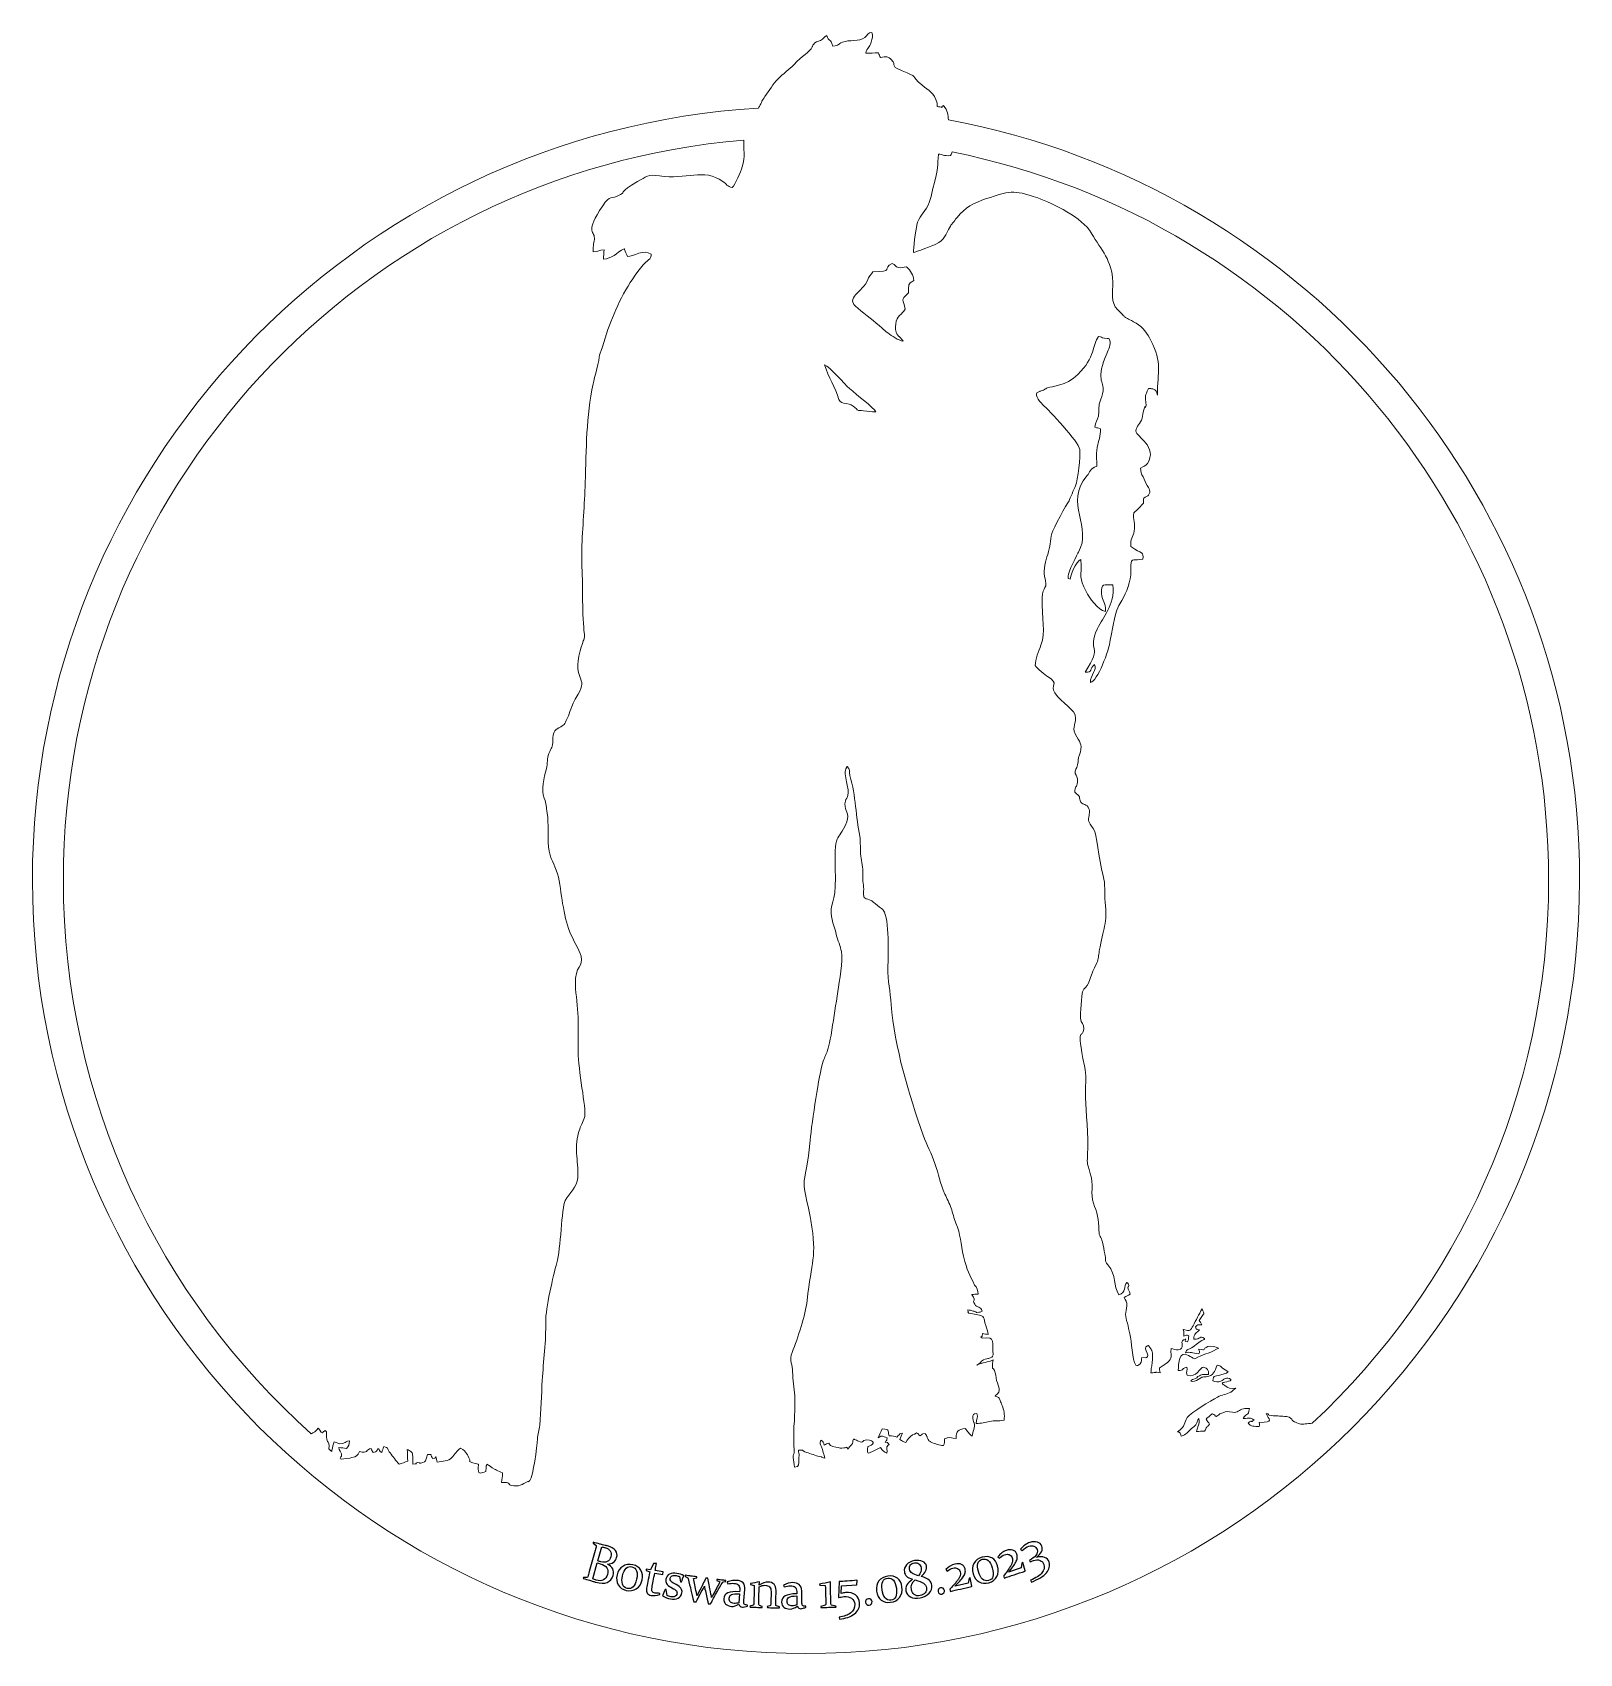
# Model space of a CAD drawing. Header units: millimetres. Extents: x -280.6 to -205.6, y -116 to -37.5.
import ezdxf

# ---------------------------------------------------------------- set-up
doc = ezdxf.new("R2010")
doc.units = ezdxf.units.MM
doc.header["$MEASUREMENT"] = 0
doc.layers.add('Layer 1', color=7, linetype='Continuous')

msp = doc.modelspace()

# ---------------------------------------------------------------- linework, layer by layer
at = {"layer": 'Layer 1', "lineweight": 9}
for points, knots in [([(-245.447, -41.121), (-245.432, -41.095), (-245.418, -41.068), (-245.403, -41.039), (-245.306, -40.847), (-245.254, -40.735), (-245.132, -40.559), (-244.927, -40.264), (-244.718, -39.93), (-244.513, -39.717), (-244.246, -39.44), (-243.961, -39.265), (-243.718, -39.002), (-243.36, -38.615), (-242.949, -38.383), (-242.846, -38.156), (-242.831, -38.123), (-242.811, -38.067), (-242.788, -38.033), (-242.69, -37.881), (-242.578, -37.916), (-242.433, -37.843), (-242.302, -37.778), (-242.243, -37.633), (-242.136, -37.599), (-242.047, -37.952), (-241.956, -37.673), (-241.846, -38.124), (-241.49, -38.081), (-241.635, -38.022), (-241.371, -37.92), (-241.077, -37.807), (-240.55, -37.905), (-240.296, -37.705), (-240.147, -37.587), (-240.158, -37.463), (-239.947, -37.453), (-239.871, -37.601), (-239.948, -37.75), (-239.988, -37.933), (-240.046, -38.198), (-240.187, -38.17), (-240.248, -38.459), (-240.043, -38.454), (-239.839, -38.45), (-239.635, -38.446), (-239.603, -38.521), (-239.571, -38.596), (-239.54, -38.671), (-239.256, -38.606), (-239.185, -38.605), (-238.986, -38.805), (-238.98, -38.811), (-238.969, -38.821), (-238.963, -38.828), (-238.881, -38.914), (-238.9, -38.915), (-238.88, -39.023), (-238.859, -39.138), (-238.792, -39.173), (-238.685, -39.225), (-238.597, -39.268), (-238.569, -39.275), (-238.488, -39.307), (-237.665, -39.639), (-238.091, -39.514), (-237.535, -39.998), (-237.176, -40.312), (-236.923, -40.351), (-236.793, -40.883), (-236.738, -41.109), (-236.87, -41.022), (-236.663, -41.066), (-236.382, -41.126), (-236.696, -41.083), (-236.472, -40.993), (-236.279, -41.24), (-236.253, -41.478), (-236.243, -41.684), (-218.829, -44.924), (-205.644, -60.195), (-205.644, -78.548), (-205.644, -99.259), (-222.433, -116.048), (-243.144, -116.048), (-263.854, -116.048), (-280.644, -99.259), (-280.644, -78.548), (-280.644, -58.611), (-265.085, -42.311), (-245.447, -41.121)], [0, 0, 0, 0, 0.033333, 0.033333, 0.033333, 0.066667, 0.066667, 0.066667, 0.1, 0.1, 0.1, 0.133333, 0.133333, 0.133333, 0.166667, 0.166667, 0.166667, 0.2, 0.2, 0.2, 0.233333, 0.233333, 0.233333, 0.266667, 0.266667, 0.266667, 0.3, 0.3, 0.3, 0.333333, 0.333333, 0.333333, 0.366667, 0.366667, 0.366667, 0.4, 0.4, 0.4, 0.433333, 0.433333, 0.433333, 0.466667, 0.466667, 0.466667, 0.5, 0.5, 0.5, 0.533333, 0.533333, 0.533333, 0.566667, 0.566667, 0.566667, 0.6, 0.6, 0.6, 0.633333, 0.633333, 0.633333, 0.666667, 0.666667, 0.666667, 0.7, 0.7, 0.7, 0.733333, 0.733333, 0.733333, 0.766667, 0.766667, 0.766667, 0.8, 0.8, 0.8, 0.833333, 0.833333, 0.833333, 0.866667, 0.866667, 0.866667, 0.9, 0.9, 0.9, 0.933333, 0.933333, 0.933333, 0.966667, 0.966667, 0.966667, 1, 1, 1, 1]), ([(-267.13, -105.391), (-267.106, -105.378), (-267.082, -105.365), (-267.058, -105.353), (-266.884, -105.263), (-266.907, -105.248), (-266.784, -105.123), (-266.766, -105.144), (-266.694, -105.251), (-266.688, -105.257), (-266.617, -105.339), (-266.703, -105.297), (-266.587, -105.342), (-266.485, -105.209), (-266.522, -105.321), (-266.459, -105.241), (-266.438, -105.261), (-266.416, -105.282), (-266.394, -105.303), (-266.393, -105.457), (-266.407, -105.516), (-266.371, -105.651), (-266.317, -105.855), (-266.301, -105.776), (-266.273, -105.886), (-266.248, -105.986), (-266.262, -106.065), (-266.279, -106.127), (-266.231, -106.168), (-266.184, -106.209), (-266.136, -106.249), (-266.135, -106.236), (-266.134, -106.217), (-266.131, -106.191), (-266.093, -106.052), (-266.054, -105.913), (-266.016, -105.775), (-265.885, -105.826), (-265.821, -105.903), (-265.608, -105.86), (-265.37, -105.813), (-265.477, -105.749), (-265.269, -105.729), (-265.277, -105.944), (-265.324, -105.976), (-265.417, -106.104), (-265.539, -106.089), (-265.661, -106.073), (-265.783, -106.058), (-265.779, -106.215), (-265.688, -106.271), (-265.666, -106.357), (-265.629, -106.506), (-265.682, -106.435), (-265.728, -106.581), (-265.712, -106.594), (-265.695, -106.607), (-265.679, -106.62), (-265.531, -106.611), (-265.245, -106.578), (-265.153, -106.549), (-264.938, -106.483), (-264.89, -106.459), (-264.783, -106.254), (-264.376, -106.374), (-264.495, -106.158), (-264.227, -106.099), (-264.224, -106.106), (-264.222, -106.118), (-264.221, -106.121), (-264.192, -106.181), (-264.162, -106.241), (-264.133, -106.301), (-263.907, -106.241), (-263.984, -106.233), (-263.897, -106.101), (-263.783, -106.184), (-263.874, -106.23), (-263.708, -106.296), (-263.677, -106.201), (-263.645, -106.106), (-263.614, -106.012), (-263.357, -106.063), (-263.439, -106.16), (-263.308, -106.316), (-263.163, -106.502), (-263.019, -106.687), (-262.873, -106.873), (-262.731, -106.82), (-262.589, -106.768), (-262.447, -106.716), (-262.456, -106.527), (-262.464, -106.338), (-262.473, -106.15), (-262.414, -106.182), (-262.355, -106.214), (-262.297, -106.247), (-262.25, -106.294), (-262.227, -106.343), (-262.213, -106.398), (-262.181, -106.52), (-262.202, -106.722), (-262.198, -106.858), (-261.846, -106.844), (-262.208, -106.814), (-261.955, -106.792), (-261.802, -106.779), (-261.924, -106.867), (-261.711, -106.782), (-261.488, -106.694), (-261.579, -106.546), (-261.49, -106.395), (-261.182, -106.397), (-261.392, -106.384), (-261.322, -106.452), (-261.305, -106.483), (-261.287, -106.515), (-261.269, -106.547), (-261.266, -106.539), (-261.261, -106.572), (-261.253, -106.583), (-261.048, -106.555), (-261.172, -106.617), (-261.085, -106.498), (-261.062, -106.586), (-261.04, -106.675), (-261.017, -106.763), (-260.777, -106.71), (-260.466, -106.724), (-260.323, -106.56), (-260.16, -106.373), (-260.1, -106.235), (-259.885, -106.09), (-259.589, -106.287), (-259.55, -106.382), (-259.445, -106.659), (-259.406, -106.763), (-259.562, -106.708), (-259.302, -106.797), (-258.925, -106.927), (-259.032, -106.755), (-259.032, -107.106), (-259.033, -107.421), (-258.88, -107.264), (-258.664, -107.227), (-258.658, -107.139), (-258.652, -107.051), (-258.646, -106.963), (-258.644, -106.952), (-258.638, -106.935), (-258.636, -106.927), (-258.628, -106.905), (-258.619, -106.883), (-258.61, -106.861), (-258.489, -106.909), (-258.423, -107.016), (-258.246, -107.106), (-258.216, -107.121), (-258.189, -107.134), (-258.152, -107.153), (-258.053, -107.196), (-257.954, -107.239), (-257.855, -107.282), (-257.858, -107.524), (-257.9, -107.553), (-257.905, -107.756), (-257.802, -107.756), (-257.687, -107.741), (-257.594, -107.778), (-257.417, -107.847), (-257.653, -107.796), (-257.43, -107.9), (-257.06, -107.979), (-256.9, -107.835), (-256.624, -107.712), (-256.577, -107.691), (-256.583, -107.749), (-256.559, -107.681), (-256.553, -107.667), (-256.536, -107.672), (-256.526, -107.665), (-256.374, -107.43), (-256.175, -106.051), (-256.156, -105.638), (-256.152, -105.417), (-256.081, -105.235), (-256.052, -104.969), (-255.977, -104.277), (-255.97, -103.519), (-255.929, -102.8), (-255.877, -101.902), (-255.738, -100.872), (-255.762, -99.947), (-255.773, -99.349), (-255.395, -97.691), (-255.223, -97.111), (-255.024, -96.442), (-255.004, -94.463), (-254.812, -94.082), (-254.631, -93.722), (-254.238, -93.438), (-254.212, -92.982), (-254.162, -92.078), (-254.436, -91.511), (-254.113, -90.62), (-254.051, -90.448), (-253.9, -90.15), (-253.87, -90.004), (-253.793, -89.638), (-254.193, -87.701), (-254.192, -86.89), (-254.191, -86.328), (-254.182, -85.751), (-254.195, -85.19), (-254.206, -84.671), (-254.303, -84.15), (-254.323, -83.63), (-254.361, -82.63), (-253.905, -82.796), (-254.048, -82.241), (-254.138, -81.894), (-254.44, -81.454), (-254.585, -81.077), (-254.775, -80.583), (-254.841, -80.238), (-254.942, -79.687), (-255.022, -79.252), (-255.06, -78.652), (-255.19, -78.238), (-255.346, -77.741), (-255.547, -77.569), (-255.623, -76.936), (-255.69, -76.371), (-255.601, -75.88), (-255.69, -75.31), (-255.742, -74.983), (-255.717, -74.879), (-255.833, -74.583), (-255.992, -74.173), (-255.841, -73.586), (-255.731, -73.145), (-255.671, -72.902), (-255.689, -72.633), (-255.609, -72.419), (-255.487, -72.09), (-255.422, -72.183), (-255.42, -71.736), (-255.418, -71.428), (-255.345, -71.286), (-255.127, -71.168), (-254.831, -71.008), (-254.88, -71.026), (-254.719, -70.713), (-254.536, -70.358), (-254.618, -70.257), (-254.195, -69.538), (-253.668, -68.644), (-254.494, -68.968), (-254.085, -67.429), (-253.821, -66.438), (-253.863, -67.202), (-253.946, -65.882), (-253.982, -65.305), (-253.969, -64.76), (-253.976, -64.185), (-253.983, -63.631), (-254.033, -63.088), (-254.014, -62.533), (-253.976, -61.444), (-253.875, -60.349), (-253.844, -59.276), (-253.797, -57.676), (-253.795, -56.051), (-253.469, -54.495), (-253.404, -54.186), (-253.14, -53.304), (-253.16, -53.092), (-253.069, -52.954), (-252.833, -52.088), (-252.686, -51.692), (-252.288, -50.619), (-251.757, -49.572), (-251.04, -48.719), (-250.884, -48.533), (-250.612, -48.443), (-250.656, -48.206), (-250.979, -47.939), (-251.542, -48.321), (-251.8, -48.312), (-251.847, -48.2), (-251.893, -48.087), (-251.94, -47.975), (-251.943, -47.966), (-251.947, -47.949), (-251.954, -47.938), (-252.325, -48.131), (-252.559, -48.438), (-252.966, -48.442), (-252.955, -48.294), (-252.945, -48.145), (-252.934, -47.997), (-253.186, -48.002), (-253.17, -48.097), (-253.457, -48.082), (-253.489, -47.781), (-253.393, -47.611), (-253.398, -47.426), (-253.408, -47.027), (-253.881, -47.173), (-253, -45.861), (-252.614, -45.287), (-252.635, -45.587), (-252.136, -45.314), (-251.855, -45.16), (-252.256, -45.217), (-251.306, -44.684), (-250.893, -44.453), (-250.805, -44.316), (-250.251, -44.406), (-248.947, -44.618), (-248.118, -43.999), (-247.173, -44.679), (-247.012, -44.795), (-246.956, -44.927), (-246.715, -44.969), (-246.587, -44.852), (-246.31, -44.188), (-246.241, -43.977), (-246.072, -43.461), (-246.177, -43.09), (-246.164, -42.675), (-264.633, -44.21), (-279.144, -59.683), (-279.144, -78.548), (-279.144, -89.216), (-274.502, -98.798), (-267.13, -105.391)], [0, 0, 0, 0, 0.008929, 0.008929, 0.008929, 0.017857, 0.017857, 0.017857, 0.026786, 0.026786, 0.026786, 0.035714, 0.035714, 0.035714, 0.044643, 0.044643, 0.044643, 0.053571, 0.053571, 0.053571, 0.0625, 0.0625, 0.0625, 0.071429, 0.071429, 0.071429, 0.080357, 0.080357, 0.080357, 0.089286, 0.089286, 0.089286, 0.098214, 0.098214, 0.098214, 0.107143, 0.107143, 0.107143, 0.116071, 0.116071, 0.116071, 0.125, 0.125, 0.125, 0.133929, 0.133929, 0.133929, 0.142857, 0.142857, 0.142857, 0.151786, 0.151786, 0.151786, 0.160714, 0.160714, 0.160714, 0.169643, 0.169643, 0.169643, 0.178571, 0.178571, 0.178571, 0.1875, 0.1875, 0.1875, 0.196429, 0.196429, 0.196429, 0.205357, 0.205357, 0.205357, 0.214286, 0.214286, 0.214286, 0.223214, 0.223214, 0.223214, 0.232143, 0.232143, 0.232143, 0.241071, 0.241071, 0.241071, 0.25, 0.25, 0.25, 0.258929, 0.258929, 0.258929, 0.267857, 0.267857, 0.267857, 0.276786, 0.276786, 0.276786, 0.285714, 0.285714, 0.285714, 0.294643, 0.294643, 0.294643, 0.303571, 0.303571, 0.303571, 0.3125, 0.3125, 0.3125, 0.321429, 0.321429, 0.321429, 0.330357, 0.330357, 0.330357, 0.339286, 0.339286, 0.339286, 0.348214, 0.348214, 0.348214, 0.357143, 0.357143, 0.357143, 0.366071, 0.366071, 0.366071, 0.375, 0.375, 0.375, 0.383929, 0.383929, 0.383929, 0.392857, 0.392857, 0.392857, 0.401786, 0.401786, 0.401786, 0.410714, 0.410714, 0.410714, 0.419643, 0.419643, 0.419643, 0.428571, 0.428571, 0.428571, 0.4375, 0.4375, 0.4375, 0.446429, 0.446429, 0.446429, 0.455357, 0.455357, 0.455357, 0.464286, 0.464286, 0.464286, 0.473214, 0.473214, 0.473214, 0.482143, 0.482143, 0.482143, 0.491071, 0.491071, 0.491071, 0.5, 0.5, 0.5, 0.508929, 0.508929, 0.508929, 0.517857, 0.517857, 0.517857, 0.526786, 0.526786, 0.526786, 0.535714, 0.535714, 0.535714, 0.544643, 0.544643, 0.544643, 0.553571, 0.553571, 0.553571, 0.5625, 0.5625, 0.5625, 0.571429, 0.571429, 0.571429, 0.580357, 0.580357, 0.580357, 0.589286, 0.589286, 0.589286, 0.598214, 0.598214, 0.598214, 0.607143, 0.607143, 0.607143, 0.616071, 0.616071, 0.616071, 0.625, 0.625, 0.625, 0.633929, 0.633929, 0.633929, 0.642857, 0.642857, 0.642857, 0.651786, 0.651786, 0.651786, 0.660714, 0.660714, 0.660714, 0.669643, 0.669643, 0.669643, 0.678571, 0.678571, 0.678571, 0.6875, 0.6875, 0.6875, 0.696429, 0.696429, 0.696429, 0.705357, 0.705357, 0.705357, 0.714286, 0.714286, 0.714286, 0.723214, 0.723214, 0.723214, 0.732143, 0.732143, 0.732143, 0.741071, 0.741071, 0.741071, 0.75, 0.75, 0.75, 0.758929, 0.758929, 0.758929, 0.767857, 0.767857, 0.767857, 0.776786, 0.776786, 0.776786, 0.785714, 0.785714, 0.785714, 0.794643, 0.794643, 0.794643, 0.803571, 0.803571, 0.803571, 0.8125, 0.8125, 0.8125, 0.821429, 0.821429, 0.821429, 0.830357, 0.830357, 0.830357, 0.839286, 0.839286, 0.839286, 0.848214, 0.848214, 0.848214, 0.857143, 0.857143, 0.857143, 0.866071, 0.866071, 0.866071, 0.875, 0.875, 0.875, 0.883929, 0.883929, 0.883929, 0.892857, 0.892857, 0.892857, 0.901786, 0.901786, 0.901786, 0.910714, 0.910714, 0.910714, 0.919643, 0.919643, 0.919643, 0.928571, 0.928571, 0.928571, 0.9375, 0.9375, 0.9375, 0.946429, 0.946429, 0.946429, 0.955357, 0.955357, 0.955357, 0.964286, 0.964286, 0.964286, 0.973214, 0.973214, 0.973214, 0.982143, 0.982143, 0.982143, 0.991071, 0.991071, 0.991071, 1, 1, 1, 1]), ([(-236.051, -43.248), (-236.076, -43.304), (-236.105, -43.362), (-236.137, -43.421), (-236.481, -43.458), (-236.534, -43.345), (-236.717, -43.355), (-236.773, -43.889), (-236.742, -44.124), (-236.897, -44.654), (-237.01, -45.038), (-237.068, -45.476), (-237.228, -45.827), (-237.408, -46.223), (-237.69, -46.382), (-237.773, -46.802), (-237.814, -47.011), (-237.958, -47.978), (-237.931, -48.13), (-237.838, -48.114), (-236.942, -47.758), (-236.85, -47.714), (-236.415, -47.507), (-236.397, -47.279), (-236.146, -46.852), (-236.077, -46.736), (-235.887, -46.511), (-235.818, -46.427), (-235.404, -45.929), (-235.057, -45.725), (-234.391, -45.512), (-233.323, -45.171), (-233.117, -45.044), (-231.913, -45.478), (-231.162, -45.749), (-229.746, -46.431), (-229.317, -47.17), (-229.311, -47.179), (-229.305, -47.191), (-229.299, -47.201), (-228.825, -48.013), (-228.309, -48.485), (-228.272, -49.551), (-228.255, -50.062), (-228.392, -50.527), (-228.038, -50.889), (-227.472, -51.469), (-227.869, -51.126), (-227.136, -51.546), (-226.81, -51.733), (-226.586, -52.064), (-226.424, -52.385), (-225.86, -53.507), (-226.108, -53.844), (-226.111, -55.045), (-226.162, -54.875), (-226.149, -54.785), (-226.332, -54.739), (-226.44, -54.712), (-226.421, -54.72), (-226.538, -54.717), (-226.732, -55.096), (-226.688, -55.036), (-226.657, -55.547), (-226.741, -55.818), (-226.667, -55.366), (-226.772, -55.758), (-226.811, -55.901), (-226.808, -56.015), (-226.851, -56.154), (-226.934, -56.424), (-227.121, -56.543), (-227.161, -56.775), (-227.119, -57.056), (-226.071, -57.55), (-226.597, -58.347), (-226.708, -58.515), (-226.765, -58.458), (-226.924, -58.57), (-226.928, -58.762), (-226.891, -58.846), (-226.803, -59.002), (-226.708, -59.17), (-226.704, -59.268), (-226.601, -59.417), (-226.511, -59.546), (-226.402, -59.719), (-226.547, -59.891), (-226.555, -59.901), (-226.566, -59.909), (-226.575, -59.917), (-226.618, -59.939), (-226.661, -59.961), (-226.703, -59.983), (-226.812, -60.069), (-226.769, -60.071), (-226.781, -60.267), (-226.864, -60.335), (-226.913, -60.422), (-226.986, -60.501), (-227.084, -60.605), (-227.154, -60.644), (-227.255, -60.74), (-227.299, -61.062), (-227.172, -61.271), (-227.228, -61.627), (-227.272, -61.911), (-227.44, -61.993), (-227.393, -62.38), (-226.849, -62.749), (-226.776, -62.631), (-226.81, -62.994), (-227.241, -63.07), (-227.382, -62.893), (-227.397, -63.284), (-227.4, -63.368), (-227.39, -63.48), (-227.392, -63.573), (-227.403, -64.049), (-227.597, -64.614), (-227.833, -64.99), (-228.262, -65.67), (-228.184, -66.061), (-228.395, -66.912), (-228.446, -67.406), (-229.019, -68.932), (-229.359, -68.967), (-229.369, -68.606), (-229.006, -68.34), (-229.155, -68.102), (-229.415, -68.309), (-229.229, -68.485), (-229.614, -68.472), (-228.697, -67.089), (-229.559, -67.513), (-229.018, -66.354), (-228.753, -65.785), (-228.176, -65.266), (-228.262, -64.233), (-228.715, -64.234), (-228.837, -64.149), (-228.815, -64.656), (-228.797, -65.056), (-228.609, -65.043), (-228.627, -65.522), (-228.988, -65.474), (-229.43, -64.831), (-229.554, -64.584), (-229.937, -63.82), (-229.774, -63.924), (-229.816, -62.998), (-230.059, -63.098), (-230.342, -63.815), (-230.335, -63.954), (-230.524, -63.885), (-230.4, -63.983), (-230.435, -63.806), (-230.462, -63.669), (-229.971, -62.699), (-229.939, -62.647), (-229.224, -61.472), (-230.659, -60.255), (-229.526, -58.954), (-229.362, -58.765), (-229.392, -58.598), (-229.049, -58.488), (-229.034, -58.073), (-229.108, -58.029), (-229.026, -57.567), (-228.972, -57.259), (-228.845, -57.011), (-228.875, -56.677), (-228.991, -56.615), (-229.032, -56.645), (-229.138, -56.586), (-229.136, -56.323), (-229.009, -56.266), (-228.971, -56.057), (-228.929, -55.822), (-228.973, -55.636), (-228.905, -55.372), (-228.851, -55.16), (-228.756, -55.034), (-228.735, -54.832), (-228.687, -54.36), (-229.13, -54.294), (-228.548, -52.99), (-228.489, -52.858), (-228.358, -52.562), (-228.415, -52.395), (-228.468, -52.235), (-228.461, -52.315), (-228.67, -52.275), (-228.846, -52.241), (-228.792, -52.217), (-228.966, -52.199), (-229.26, -52.566), (-229.124, -53.222), (-229.962, -54.033), (-230.563, -54.616), (-231.2, -54.597), (-231.435, -54.685), (-231.608, -54.749), (-231.472, -54.751), (-231.793, -54.851), (-231.805, -54.855), (-231.819, -54.858), (-231.83, -54.861), (-231.852, -54.87), (-231.874, -54.878), (-231.896, -54.886), (-232.083, -54.956), (-231.896, -55.291), (-231.661, -55.503), (-231.379, -55.757), (-229.923, -57.292), (-229.874, -57.676), (-229.833, -58.001), (-229.966, -59.152), (-230.08, -59.439), (-230.157, -59.633), (-230.35, -60.011), (-230.385, -60.156), (-230.511, -60.326), (-231.161, -61.503), (-231.222, -61.742), (-231.319, -62.126), (-231.284, -62.347), (-231.428, -62.767), (-231.517, -63.023), (-231.66, -63.541), (-231.577, -63.822), (-231.382, -64.479), (-231.682, -64.288), (-231.697, -64.844), (-231.725, -65.902), (-231.505, -66.501), (-231.755, -67.161), (-231.862, -67.443), (-232.043, -67.835), (-232.03, -68.15), (-231.936, -68.268), (-231.56, -68.606), (-231.43, -68.681), (-230.828, -69.028), (-231.329, -69.098), (-231.087, -69.464), (-230.742, -69.985), (-230.073, -70.272), (-230.073, -70.699), (-230.073, -71.103), (-230.3, -71.148), (-230.016, -71.603), (-229.819, -71.919), (-229.737, -72.049), (-229.89, -72.474), (-229.969, -72.695), (-229.933, -72.738), (-229.978, -72.953), (-230.022, -73.164), (-230.133, -73.191), (-230.09, -73.373), (-230.059, -73.506), (-229.946, -73.526), (-229.98, -73.807), (-230.01, -74.057), (-230.126, -73.993), (-230.11, -74.287), (-230.005, -74.429), (-230.006, -74.35), (-229.932, -74.452), (-229.855, -74.56), (-229.897, -74.579), (-229.853, -74.692), (-229.751, -74.95), (-229.621, -74.793), (-229.464, -75.019), (-229.334, -75.206), (-229.431, -75.367), (-229.444, -75.568), (-229.459, -75.789), (-229.32, -75.898), (-229.219, -76.047), (-229.01, -76.355), (-228.993, -77.429), (-228.736, -78.349), (-228.626, -78.743), (-228.687, -79.188), (-228.637, -79.619), (-228.516, -80.649), (-228.738, -80.881), (-228.927, -81.986), (-228.968, -82.225), (-228.946, -82.353), (-229.048, -82.565), (-229.411, -83.314), (-229.238, -83.009), (-229.448, -83.538), (-229.528, -83.739), (-229.659, -83.758), (-229.733, -83.964), (-229.781, -84.096), (-229.86, -85.082), (-229.842, -85.241), (-229.81, -85.513), (-229.67, -85.509), (-229.682, -85.753), (-229.707, -86.273), (-230.077, -85.505), (-229.644, -87.555), (-229.542, -88.038), (-229.591, -88.382), (-229.601, -88.873), (-229.612, -89.438), (-229.471, -90.492), (-229.489, -91.516), (-229.507, -92.563), (-229.555, -91.972), (-229.356, -92.838), (-229.18, -93.216), (-229.374, -93.798), (-229.211, -94.21), (-229.041, -94.638), (-228.945, -95.022), (-228.941, -95.521), (-228.945, -95.846), (-228.829, -95.821), (-228.776, -96.095), (-228.74, -96.281), (-228.684, -96.511), (-228.66, -96.661), (-228.565, -96.96), (-228.71, -96.952), (-228.508, -97.197), (-228.066, -97.731), (-228.263, -98.194), (-227.975, -98.66), (-227.622, -98.552), (-227.743, -98.227), (-227.597, -98.052), (-227.539, -98.093), (-227.547, -98.07), (-227.518, -98.136), (-227.47, -98.249), (-227.539, -98.27), (-227.538, -98.295), (-227.529, -98.454), (-227.458, -98.417), (-227.422, -98.63), (-227.535, -98.695), (-227.623, -98.709), (-227.714, -98.786), (-227.674, -98.94), (-227.557, -98.975), (-227.593, -99.196), (-227.646, -99.512), (-227.698, -99.694), (-227.558, -100.026), (-227.521, -100.197), (-227.483, -100.368), (-227.446, -100.539), (-227.335, -100.915), (-227.352, -101.807), (-227.153, -102.065), (-227.113, -102.117), (-227.017, -102.07), (-226.945, -101.994), (-226.939, -101.987), (-226.929, -101.977), (-226.923, -101.969), (-226.918, -101.962), (-226.909, -101.951), (-226.905, -101.942), (-226.9, -101.934), (-226.893, -101.922), (-226.889, -101.912), (-226.882, -101.841), (-226.874, -101.769), (-226.867, -101.697), (-226.19, -101.789), (-226.945, -101.237), (-226.581, -101.121), (-226.477, -101.125), (-226.571, -101.088), (-226.476, -101.209), (-226.462, -101.227), (-226.413, -101.3), (-226.402, -101.323), (-226.397, -101.334), (-226.389, -101.344), (-226.385, -101.356), (-226.257, -101.664), (-226.435, -102.254), (-226.422, -102.43), (-226.107, -102.438), (-226.303, -102.376), (-225.975, -102.441), (-226.024, -102.173), (-226.06, -102.239), (-225.874, -102.109), (-225.815, -102.067), (-225.795, -102.064), (-225.734, -102.022), (-225.353, -101.759), (-225.472, -101.75), (-225.447, -101.263), (-225.348, -101.283), (-225.208, -101.33), (-225.101, -101.321), (-224.732, -101.29), (-225.045, -100.931), (-224.844, -100.84), (-224.561, -100.711), (-224.937, -100.926), (-224.651, -100.928), (-224.61, -100.853), (-224.595, -100.768), (-224.593, -100.641), (-224.696, -100.582), (-224.683, -100.607), (-224.834, -100.653), (-224.813, -100.427), (-224.813, -100.526), (-224.86, -100.344), (-224.854, -100.343), (-224.848, -100.343), (-224.842, -100.342), (-224.754, -100.358), (-224.665, -100.374), (-224.577, -100.39), (-224.479, -100.349), (-224.432, -100.249), (-224.382, -100.157), (-224.236, -99.882), (-224.091, -99.606), (-223.945, -99.331), (-223.835, -99.687), (-223.797, -99.427), (-224.079, -99.894), (-224.052, -99.971), (-223.987, -99.986), (-223.952, -100.117), (-224.155, -100.128), (-224.158, -100.081), (-224.261, -100.202), (-224.198, -100.404), (-224.284, -100.271), (-224.076, -100.35), (-224.187, -100.492), (-224.374, -100.526), (-224.335, -100.807), (-224.005, -100.817), (-224.081, -100.615), (-223.819, -100.768), (-223.824, -100.852), (-223.846, -100.796), (-223.888, -100.842), (-224.091, -100.919), (-224.247, -101.105), (-224.455, -101.22), (-224.583, -101.322), (-224.707, -101.277), (-224.749, -101.462), (-224.479, -101.398), (-224.461, -101.499), (-224.104, -101.511), (-224.04, -101.412), (-224.077, -101.402), (-224.111, -101.288), (-223.692, -101.373), (-223.978, -101.277), (-223.659, -101.166), (-223.498, -101.11), (-223.277, -101.163), (-223.145, -101.24), (-223.156, -101.248), (-223.171, -101.255), (-223.179, -101.259), (-223.2, -101.272), (-223.221, -101.285), (-223.242, -101.297), (-223.651, -101.551), (-223.87, -101.489), (-224.293, -101.766), (-224.397, -101.711), (-224.501, -101.655), (-224.606, -101.599), (-225.073, -101.32), (-225.09, -101.99), (-225.096, -102.323), (-224.783, -102.327), (-225.016, -102.253), (-224.687, -102.158), (-224.637, -102.3), (-224.742, -102.399), (-224.671, -102.548), (-224.217, -102.7), (-224.04, -102.168), (-223.868, -102.161), (-223.681, -102.217), (-223.62, -102.295), (-223.634, -102.514), (-223.945, -102.528), (-223.942, -102.477), (-224.141, -102.623), (-224.225, -102.685), (-224.146, -102.643), (-224.256, -102.704), (-224.366, -102.765), (-224.461, -102.758), (-224.495, -102.845), (-224.383, -102.886), (-224.233, -102.815), (-224.138, -102.758), (-223.969, -102.656), (-224.065, -102.728), (-223.957, -102.653), (-223.87, -102.627), (-223.837, -102.639), (-223.74, -102.625), (-223.361, -102.571), (-223.343, -102.383), (-223.218, -102.07), (-223.051, -102.1), (-223.094, -102.078), (-222.971, -102.2), (-222.873, -102.265), (-222.774, -102.33), (-222.676, -102.396), (-222.705, -102.412), (-222.733, -102.429), (-222.762, -102.446), (-222.834, -102.471), (-222.906, -102.495), (-222.978, -102.52), (-223.271, -102.613), (-223.405, -102.517), (-223.42, -102.828), (-223.287, -102.878), (-223.175, -102.91), (-223.032, -102.847), (-222.846, -102.765), (-222.879, -102.647), (-222.609, -102.713), (-222.35, -102.837), (-222.874, -102.868), (-222.968, -102.939), (-222.906, -103.015), (-222.932, -103.005), (-222.845, -103.05), (-222.666, -103.195), (-222.574, -103.202), (-222.314, -103.181), (-222.38, -103.238), (-222.446, -103.295), (-222.512, -103.352), (-222.522, -103.358), (-222.534, -103.363), (-222.543, -103.368), (-222.76, -103.482), (-222.987, -103.499), (-223.195, -103.612), (-223.526, -103.792), (-224.471, -104.343), (-224.658, -104.608), (-224.849, -104.878), (-224.719, -104.994), (-225.133, -105.3), (-225.107, -105.307), (-225.081, -105.314), (-225.056, -105.321), (-224.955, -105.358), (-224.997, -105.428), (-224.954, -105.502), (-224.689, -105.422), (-224.658, -105.313), (-224.451, -105.141), (-224.054, -104.809), (-224.266, -104.88), (-224.104, -104.647), (-224.046, -104.776), (-224.098, -104.953), (-224.152, -105.061), (-224.173, -105.133), (-224.195, -105.206), (-224.216, -105.279), (-224.084, -105.273), (-223.953, -105.267), (-223.821, -105.261), (-223.749, -105.158), (-223.764, -105.129), (-223.719, -105.068), (-223.673, -105.006), (-223.66, -105.038), (-223.577, -104.922), (-223.636, -104.825), (-223.674, -104.805), (-223.753, -104.686), (-223.743, -104.676), (-223.729, -104.665), (-223.722, -104.658), (-223.641, -104.586), (-223.56, -104.514), (-223.478, -104.442), (-223.473, -104.424), (-223.456, -104.425), (-223.444, -104.419), (-223.198, -104.548), (-223.404, -104.503), (-223.255, -104.556), (-223.107, -104.477), (-223.19, -104.461), (-222.944, -104.369), (-222.743, -104.293), (-222.706, -104.318), (-222.463, -104.352), (-222.207, -104.388), (-222.155, -104.231), (-221.94, -104.181), (-221.844, -104.159), (-221.749, -104.167), (-221.65, -104.167), (-221.69, -104.573), (-221.833, -104.38), (-221.95, -104.653), (-221.611, -104.633), (-221.636, -104.579), (-221.412, -104.729), (-221.62, -104.887), (-221.513, -104.675), (-221.701, -104.875), (-221.62, -105.052), (-221.381, -105.028), (-221.178, -105.035), (-221.142, -104.967), (-221.185, -104.854), (-221.178, -104.84), (-220.402, -104.833), (-220.732, -104.693), (-220.836, -104.411), (-220.493, -104.454), (-221, -104.46), (-220.564, -104.51), (-220.479, -104.519), (-220.353, -104.519), (-220.266, -104.529), (-220.074, -104.552), (-219.791, -104.52), (-219.66, -104.629), (-219.54, -104.727), (-219.609, -104.736), (-219.459, -104.816), (-219.441, -104.826), (-219.271, -104.898), (-219.218, -104.911), (-219.06, -104.949), (-218.842, -104.883), (-218.601, -104.883), (-211.553, -98.311), (-207.144, -88.945), (-207.144, -78.548), (-207.144, -61.094), (-219.566, -46.542), (-236.051, -43.248)], [0, 0, 0, 0, 0.004525, 0.004525, 0.004525, 0.00905, 0.00905, 0.00905, 0.013575, 0.013575, 0.013575, 0.0181, 0.0181, 0.0181, 0.022624, 0.022624, 0.022624, 0.027149, 0.027149, 0.027149, 0.031674, 0.031674, 0.031674, 0.036199, 0.036199, 0.036199, 0.040724, 0.040724, 0.040724, 0.045249, 0.045249, 0.045249, 0.049774, 0.049774, 0.049774, 0.054299, 0.054299, 0.054299, 0.058824, 0.058824, 0.058824, 0.063348, 0.063348, 0.063348, 0.067873, 0.067873, 0.067873, 0.072398, 0.072398, 0.072398, 0.076923, 0.076923, 0.076923, 0.081448, 0.081448, 0.081448, 0.085973, 0.085973, 0.085973, 0.090498, 0.090498, 0.090498, 0.095023, 0.095023, 0.095023, 0.099548, 0.099548, 0.099548, 0.104072, 0.104072, 0.104072, 0.108597, 0.108597, 0.108597, 0.113122, 0.113122, 0.113122, 0.117647, 0.117647, 0.117647, 0.122172, 0.122172, 0.122172, 0.126697, 0.126697, 0.126697, 0.131222, 0.131222, 0.131222, 0.135747, 0.135747, 0.135747, 0.140271, 0.140271, 0.140271, 0.144796, 0.144796, 0.144796, 0.149321, 0.149321, 0.149321, 0.153846, 0.153846, 0.153846, 0.158371, 0.158371, 0.158371, 0.162896, 0.162896, 0.162896, 0.167421, 0.167421, 0.167421, 0.171946, 0.171946, 0.171946, 0.176471, 0.176471, 0.176471, 0.180995, 0.180995, 0.180995, 0.18552, 0.18552, 0.18552, 0.190045, 0.190045, 0.190045, 0.19457, 0.19457, 0.19457, 0.199095, 0.199095, 0.199095, 0.20362, 0.20362, 0.20362, 0.208145, 0.208145, 0.208145, 0.21267, 0.21267, 0.21267, 0.217195, 0.217195, 0.217195, 0.221719, 0.221719, 0.221719, 0.226244, 0.226244, 0.226244, 0.230769, 0.230769, 0.230769, 0.235294, 0.235294, 0.235294, 0.239819, 0.239819, 0.239819, 0.244344, 0.244344, 0.244344, 0.248869, 0.248869, 0.248869, 0.253394, 0.253394, 0.253394, 0.257919, 0.257919, 0.257919, 0.262443, 0.262443, 0.262443, 0.266968, 0.266968, 0.266968, 0.271493, 0.271493, 0.271493, 0.276018, 0.276018, 0.276018, 0.280543, 0.280543, 0.280543, 0.285068, 0.285068, 0.285068, 0.289593, 0.289593, 0.289593, 0.294118, 0.294118, 0.294118, 0.298643, 0.298643, 0.298643, 0.303167, 0.303167, 0.303167, 0.307692, 0.307692, 0.307692, 0.312217, 0.312217, 0.312217, 0.316742, 0.316742, 0.316742, 0.321267, 0.321267, 0.321267, 0.325792, 0.325792, 0.325792, 0.330317, 0.330317, 0.330317, 0.334842, 0.334842, 0.334842, 0.339367, 0.339367, 0.339367, 0.343891, 0.343891, 0.343891, 0.348416, 0.348416, 0.348416, 0.352941, 0.352941, 0.352941, 0.357466, 0.357466, 0.357466, 0.361991, 0.361991, 0.361991, 0.366516, 0.366516, 0.366516, 0.371041, 0.371041, 0.371041, 0.375566, 0.375566, 0.375566, 0.38009, 0.38009, 0.38009, 0.384615, 0.384615, 0.384615, 0.38914, 0.38914, 0.38914, 0.393665, 0.393665, 0.393665, 0.39819, 0.39819, 0.39819, 0.402715, 0.402715, 0.402715, 0.40724, 0.40724, 0.40724, 0.411765, 0.411765, 0.411765, 0.41629, 0.41629, 0.41629, 0.420814, 0.420814, 0.420814, 0.425339, 0.425339, 0.425339, 0.429864, 0.429864, 0.429864, 0.434389, 0.434389, 0.434389, 0.438914, 0.438914, 0.438914, 0.443439, 0.443439, 0.443439, 0.447964, 0.447964, 0.447964, 0.452489, 0.452489, 0.452489, 0.457014, 0.457014, 0.457014, 0.461538, 0.461538, 0.461538, 0.466063, 0.466063, 0.466063, 0.470588, 0.470588, 0.470588, 0.475113, 0.475113, 0.475113, 0.479638, 0.479638, 0.479638, 0.484163, 0.484163, 0.484163, 0.488688, 0.488688, 0.488688, 0.493213, 0.493213, 0.493213, 0.497738, 0.497738, 0.497738, 0.502262, 0.502262, 0.502262, 0.506787, 0.506787, 0.506787, 0.511312, 0.511312, 0.511312, 0.515837, 0.515837, 0.515837, 0.520362, 0.520362, 0.520362, 0.524887, 0.524887, 0.524887, 0.529412, 0.529412, 0.529412, 0.533937, 0.533937, 0.533937, 0.538462, 0.538462, 0.538462, 0.542986, 0.542986, 0.542986, 0.547511, 0.547511, 0.547511, 0.552036, 0.552036, 0.552036, 0.556561, 0.556561, 0.556561, 0.561086, 0.561086, 0.561086, 0.565611, 0.565611, 0.565611, 0.570136, 0.570136, 0.570136, 0.574661, 0.574661, 0.574661, 0.579186, 0.579186, 0.579186, 0.58371, 0.58371, 0.58371, 0.588235, 0.588235, 0.588235, 0.59276, 0.59276, 0.59276, 0.597285, 0.597285, 0.597285, 0.60181, 0.60181, 0.60181, 0.606335, 0.606335, 0.606335, 0.61086, 0.61086, 0.61086, 0.615385, 0.615385, 0.615385, 0.61991, 0.61991, 0.61991, 0.624434, 0.624434, 0.624434, 0.628959, 0.628959, 0.628959, 0.633484, 0.633484, 0.633484, 0.638009, 0.638009, 0.638009, 0.642534, 0.642534, 0.642534, 0.647059, 0.647059, 0.647059, 0.651584, 0.651584, 0.651584, 0.656109, 0.656109, 0.656109, 0.660633, 0.660633, 0.660633, 0.665158, 0.665158, 0.665158, 0.669683, 0.669683, 0.669683, 0.674208, 0.674208, 0.674208, 0.678733, 0.678733, 0.678733, 0.683258, 0.683258, 0.683258, 0.687783, 0.687783, 0.687783, 0.692308, 0.692308, 0.692308, 0.696833, 0.696833, 0.696833, 0.701357, 0.701357, 0.701357, 0.705882, 0.705882, 0.705882, 0.710407, 0.710407, 0.710407, 0.714932, 0.714932, 0.714932, 0.719457, 0.719457, 0.719457, 0.723982, 0.723982, 0.723982, 0.728507, 0.728507, 0.728507, 0.733032, 0.733032, 0.733032, 0.737557, 0.737557, 0.737557, 0.742081, 0.742081, 0.742081, 0.746606, 0.746606, 0.746606, 0.751131, 0.751131, 0.751131, 0.755656, 0.755656, 0.755656, 0.760181, 0.760181, 0.760181, 0.764706, 0.764706, 0.764706, 0.769231, 0.769231, 0.769231, 0.773756, 0.773756, 0.773756, 0.778281, 0.778281, 0.778281, 0.782805, 0.782805, 0.782805, 0.78733, 0.78733, 0.78733, 0.791855, 0.791855, 0.791855, 0.79638, 0.79638, 0.79638, 0.800905, 0.800905, 0.800905, 0.80543, 0.80543, 0.80543, 0.809955, 0.809955, 0.809955, 0.81448, 0.81448, 0.81448, 0.819005, 0.819005, 0.819005, 0.823529, 0.823529, 0.823529, 0.828054, 0.828054, 0.828054, 0.832579, 0.832579, 0.832579, 0.837104, 0.837104, 0.837104, 0.841629, 0.841629, 0.841629, 0.846154, 0.846154, 0.846154, 0.850679, 0.850679, 0.850679, 0.855204, 0.855204, 0.855204, 0.859729, 0.859729, 0.859729, 0.864253, 0.864253, 0.864253, 0.868778, 0.868778, 0.868778, 0.873303, 0.873303, 0.873303, 0.877828, 0.877828, 0.877828, 0.882353, 0.882353, 0.882353, 0.886878, 0.886878, 0.886878, 0.891403, 0.891403, 0.891403, 0.895928, 0.895928, 0.895928, 0.900452, 0.900452, 0.900452, 0.904977, 0.904977, 0.904977, 0.909502, 0.909502, 0.909502, 0.914027, 0.914027, 0.914027, 0.918552, 0.918552, 0.918552, 0.923077, 0.923077, 0.923077, 0.927602, 0.927602, 0.927602, 0.932127, 0.932127, 0.932127, 0.936652, 0.936652, 0.936652, 0.941176, 0.941176, 0.941176, 0.945701, 0.945701, 0.945701, 0.950226, 0.950226, 0.950226, 0.954751, 0.954751, 0.954751, 0.959276, 0.959276, 0.959276, 0.963801, 0.963801, 0.963801, 0.968326, 0.968326, 0.968326, 0.972851, 0.972851, 0.972851, 0.977376, 0.977376, 0.977376, 0.9819, 0.9819, 0.9819, 0.986425, 0.986425, 0.986425, 0.99095, 0.99095, 0.99095, 0.995475, 0.995475, 0.995475, 1, 1, 1, 1]), ([(-239.905, -49.054), (-239.997, -49.246), (-240.05, -49.186), (-240.14, -49.428), (-240.376, -50.068), (-241.337, -50.301), (-240.623, -50.826), (-240.235, -51.146), (-239.847, -51.466), (-239.459, -51.786), (-239.348, -51.872), (-239.285, -51.942), (-239.176, -52.024), (-238.995, -52.159), (-238.675, -52.388), (-238.429, -52.42), (-238.482, -52.357), (-238.535, -52.294), (-238.589, -52.231), (-238.639, -52.184), (-238.678, -52.164), (-238.724, -52.09), (-238.807, -51.956), (-238.819, -51.763), (-238.796, -51.582), (-238.745, -51.194), (-238.486, -51.13), (-238.338, -50.874), (-238.4, -50.356), (-238.623, -50.494), (-238.171, -50.072), (-238.151, -49.636), (-238.236, -49.678), (-237.92, -49.483), (-237.915, -49.193), (-238.084, -49.021), (-238.265, -48.823), (-238.461, -48.822), (-238.49, -48.899), (-238.659, -48.851), (-238.839, -48.801), (-238.775, -48.73), (-238.974, -48.651), (-239.46, -48.891), (-238.853, -49.063), (-239.905, -49.054)], [0, 0, 0, 0, 0.066667, 0.066667, 0.066667, 0.133333, 0.133333, 0.133333, 0.2, 0.2, 0.2, 0.266667, 0.266667, 0.266667, 0.333333, 0.333333, 0.333333, 0.4, 0.4, 0.4, 0.466667, 0.466667, 0.466667, 0.533333, 0.533333, 0.533333, 0.6, 0.6, 0.6, 0.666667, 0.666667, 0.666667, 0.733333, 0.733333, 0.733333, 0.8, 0.8, 0.8, 0.866667, 0.866667, 0.866667, 0.933333, 0.933333, 0.933333, 1, 1, 1, 1]), ([(-239.751, -55.855), (-239.855, -55.637), (-240.678, -55.035), (-241.027, -54.721), (-241.273, -54.499), (-242.025, -53.655), (-242.24, -53.565), (-242.082, -54.163), (-241.701, -54.665), (-241.558, -55.254), (-241.458, -55.43), (-241.397, -55.405), (-241.193, -55.443), (-240.974, -55.483), (-240.905, -55.518), (-240.769, -55.644), (-240.556, -55.84), (-240.669, -55.758), (-240.351, -55.798), (-240.125, -55.826), (-240.013, -55.855), (-239.751, -55.855)], [0, 0, 0, 0, 0.142857, 0.142857, 0.142857, 0.285714, 0.285714, 0.285714, 0.428571, 0.428571, 0.428571, 0.571429, 0.571429, 0.571429, 0.714286, 0.714286, 0.714286, 0.857143, 0.857143, 0.857143, 1, 1, 1, 1]), ([(-243.709, -104.762), (-243.778, -105.501), (-243.71, -106.275), (-243.711, -106.28), (-243.718, -106.344), (-243.771, -106.452), (-243.771, -106.534), (-243.745, -106.691), (-243.72, -106.847), (-243.694, -107.004), (-243.443, -107.005), (-243.509, -106.847), (-243.495, -106.624), (-243.488, -106.511), (-243.476, -106.491), (-243.477, -106.431), (-243.477, -106.355), (-243.497, -106.326), (-243.51, -106.191), (-243.252, -106.186), (-243.368, -106.174), (-243.2, -106.271), (-242.988, -106.341), (-242.775, -106.412), (-242.563, -106.483), (-242.263, -106.513), (-242.456, -106.523), (-242.23, -106.574), (-242.282, -106.388), (-242.335, -106.202), (-242.387, -106.017), (-242.423, -105.947), (-242.509, -105.843), (-242.419, -105.702), (-242.302, -105.756), (-242.301, -105.811), (-242.259, -105.942), (-242.179, -105.881), (-242.132, -105.878), (-242.042, -105.845), (-242.032, -105.854), (-242.02, -105.856), (-242.015, -105.873), (-241.976, -106.024), (-241.718, -106.037), (-241.59, -106.063), (-241.377, -106.106), (-241.491, -106.085), (-241.306, -106.075), (-241.1, -106.063), (-241.242, -105.988), (-241.098, -106.135), (-241.077, -106.104), (-241.052, -106.056), (-241.029, -106.027), (-240.985, -105.974), (-240.94, -105.934), (-240.939, -105.933), (-240.855, -105.82), (-240.897, -105.792), (-240.84, -105.656), (-240.823, -105.658), (-240.8, -105.647), (-240.79, -105.667), (-240.727, -105.694), (-240.663, -105.721), (-240.6, -105.748), (-240.316, -105.895), (-240.47, -105.634), (-240.065, -105.704), (-239.762, -105.756), (-239.879, -105.947), (-240.143, -106.012), (-240.185, -106.475), (-240.189, -106.365), (-239.54, -106.064), (-239.44, -106.177), (-239.389, -106.287), (-239.219, -106.33), (-239.201, -105.99), (-239.3, -106.088), (-239.112, -105.913), (-239.202, -105.829), (-239.194, -105.782), (-239.301, -105.816), (-239.221, -105.576), (-239.247, -105.872), (-239.213, -105.587), (-239.455, -105.523), (-239.42, -105.431), (-239.638, -105.582), (-239.574, -105.44), (-239.51, -105.298), (-239.446, -105.156), (-239.072, -105.178), (-239.199, -105.2), (-239.115, -105.491), (-238.951, -105.497), (-238.84, -105.504), (-238.738, -105.557), (-238.72, -105.537), (-238.702, -105.518), (-238.685, -105.499), (-238.589, -105.397), (-238.633, -105.376), (-238.469, -105.356), (-238.494, -105.442), (-238.552, -105.562), (-238.591, -105.671), (-238.458, -105.748), (-238.486, -105.777), (-238.308, -105.82), (-238.211, -105.668), (-238.136, -105.531), (-237.975, -105.447), (-237.845, -105.379), (-237.896, -105.444), (-237.793, -105.341), (-237.647, -105.408), (-237.745, -105.427), (-237.605, -105.49), (-237.436, -105.383), (-237.585, -105.413), (-237.369, -105.386), (-237.318, -105.451), (-237.375, -105.356), (-237.309, -105.478), (-237.273, -105.544), (-237.29, -105.516), (-237.262, -105.576), (-237.255, -105.59), (-237.22, -105.673), (-237.219, -105.674), (-237.215, -105.683), (-237.208, -105.697), (-237.203, -105.705), (-237.2, -105.712), (-237.19, -105.728), (-237.187, -105.734), (-237.151, -105.758), (-237.114, -105.782), (-237.077, -105.805), (-236.884, -105.87), (-236.685, -105.96), (-236.472, -105.965), (-236.413, -105.872), (-236.423, -105.746), (-236.424, -105.633), (-236.358, -105.623), (-236.281, -105.586), (-236.278, -105.585), (-236.118, -105.545), (-236.094, -105.623), (-235.87, -105.62), (-235.873, -105.254), (-235.771, -105.189), (-235.433, -105.129), (-235.328, -105.245), (-235.219, -105.427), (-235.086, -105.506), (-235.074, -105.31), (-234.935, -105.056), (-234.994, -104.865), (-234.996, -104.859), (-235.014, -104.854), (-235.044, -104.731), (-235.059, -104.671), (-235.058, -104.611), (-235.057, -104.597), (-235.046, -104.47), (-235.048, -104.424), (-234.867, -104.413), (-234.773, -104.59), (-234.881, -104.668), (-234.895, -104.895), (-234.638, -104.887), (-234.452, -104.836), (-234.247, -104.794), (-233.996, -104.742), (-233.839, -104.791), (-233.54, -104.738), (-233.503, -104.469), (-233.55, -104.23), (-233.637, -104.022), (-233.67, -103.94), (-233.703, -103.859), (-233.736, -103.777), (-233.817, -103.575), (-233.814, -103.638), (-233.87, -103.601), (-233.894, -103.593), (-233.911, -103.576), (-233.936, -103.568), (-233.944, -103.564), (-233.96, -103.56), (-233.971, -103.553), (-233.634, -103.293), (-233.799, -103.168), (-233.903, -102.802), (-233.954, -102.625), (-233.937, -102.487), (-234.013, -102.33), (-234.097, -102.159), (-234.087, -102.293), (-234.106, -102.133), (-234.115, -102.05), (-234.083, -101.916), (-234.073, -101.811), (-234.321, -101.941), (-234.586, -101.925), (-234.861, -102.065), (-234.618, -101.914), (-234.647, -101.819), (-234.377, -101.758), (-234.304, -101.742), (-234.267, -101.742), (-234.219, -101.716), (-234.043, -101.624), (-234.154, -101.683), (-234.065, -101.565), (-234.144, -100.996), (-233.914, -100.641), (-234.582, -100.762), (-234.61, -100.746), (-234.638, -100.73), (-234.666, -100.713), (-234.664, -100.709), (-234.657, -100.697), (-234.655, -100.692), (-234.618, -100.604), (-234.612, -100.799), (-234.593, -100.532), (-234.497, -100.548), (-234.402, -100.564), (-234.306, -100.58), (-234.335, -100.403), (-234.38, -100.306), (-234.431, -100.147), (-234.568, -99.723), (-234.413, -99.704), (-234.889, -99.607), (-235.019, -99.581), (-235.106, -99.568), (-235.243, -99.551), (-235.323, -99.459), (-235.274, -99.563), (-235.294, -99.391), (-235.188, -99.399), (-235.152, -99.408), (-235.084, -99.425), (-235.028, -99.445), (-234.971, -99.465), (-234.914, -99.485), (-234.854, -99.503), (-234.951, -99.528), (-234.763, -99.499), (-234.645, -99.48), (-234.674, -99.488), (-234.603, -99.446), (-234.664, -99.199), (-234.857, -99.298), (-234.965, -99.115), (-235.133, -98.828), (-234.846, -99.017), (-235.089, -98.667), (-235.095, -98.659), (-235.108, -98.647), (-235.112, -98.634), (-235.005, -98.632), (-234.898, -98.63), (-234.791, -98.629), (-234.801, -98.449), (-234.872, -98.295), (-234.969, -98.183), (-235.214, -97.651), (-235.339, -97.52), (-235.509, -96.783), (-235.647, -96.189), (-235.645, -95.727), (-235.878, -95.175), (-235.971, -94.956), (-236.032, -94.672), (-236.106, -94.46), (-236.188, -94.225), (-236.316, -93.981), (-236.409, -93.77), (-236.637, -93.253), (-236.715, -92.815), (-236.898, -92.281), (-237.057, -91.818), (-237.285, -91.404), (-237.462, -90.907), (-238.15, -88.977), (-238.855, -86.641), (-239.012, -84.576), (-239.06, -83.948), (-239.186, -83.447), (-239.173, -82.784), (-239.164, -82.268), (-239.089, -80.429), (-239.398, -80.004), (-239.418, -79.975), (-239.934, -79.572), (-239.956, -79.559), (-240.265, -79.375), (-240.375, -79.561), (-240.349, -79.09), (-240.331, -78.785), (-240.413, -78.631), (-240.386, -78.245), (-240.367, -77.957), (-240.465, -77.65), (-240.488, -77.395), (-240.517, -77.075), (-240.502, -76.736), (-240.532, -76.415), (-240.735, -75.508), (-240.712, -74.459), (-241.024, -73.48), (-241.04, -73.269), (-240.999, -73.169), (-241.145, -73.036), (-241.153, -73.047), (-241.164, -73.049), (-241.167, -73.069), (-241.17, -73.087), (-241.184, -73.093), (-241.188, -73.101), (-241.237, -73.215), (-241.204, -73.093), (-241.228, -73.212), (-241.275, -73.439), (-241.184, -73.757), (-241.146, -73.939), (-240.998, -74.648), (-241.226, -74.448), (-241.256, -74.857), (-241.281, -75.208), (-240.998, -75.299), (-241.169, -75.728), (-241.616, -76.844), (-241.792, -75.959), (-241.721, -78.441), (-241.685, -79.665), (-242.015, -79.701), (-241.903, -80.331), (-241.845, -80.659), (-241.748, -80.877), (-241.676, -81.184), (-241.608, -81.474), (-241.475, -81.748), (-241.425, -82.018), (-241.342, -82.466), (-241.525, -83.458), (-241.601, -83.946), (-241.698, -84.572), (-241.787, -85.202), (-241.889, -85.819), (-242.117, -87.204), (-242.193, -86.836), (-242.376, -87.558), (-242.543, -88.218), (-242.911, -90.604), (-242.957, -91.321), (-243.008, -92.114), (-243.238, -93.024), (-243.237, -93.215), (-243.234, -93.685), (-242.99, -94.553), (-242.905, -95.056), (-242.594, -96.885), (-242.887, -97.001), (-243.089, -98.926), (-243.167, -99.67), (-243.536, -100.722), (-243.816, -101.446), (-243.967, -101.836), (-243.782, -102.074), (-243.794, -102.389), (-243.789, -102.783), (-243.704, -103.16), (-243.69, -103.552), (-243.676, -103.92), (-243.686, -104.401), (-243.709, -104.762)], [0, 0, 0, 0, 0.007812, 0.007812, 0.007812, 0.015625, 0.015625, 0.015625, 0.023438, 0.023438, 0.023438, 0.03125, 0.03125, 0.03125, 0.039062, 0.039062, 0.039062, 0.046875, 0.046875, 0.046875, 0.054688, 0.054688, 0.054688, 0.0625, 0.0625, 0.0625, 0.070312, 0.070312, 0.070312, 0.078125, 0.078125, 0.078125, 0.085938, 0.085938, 0.085938, 0.09375, 0.09375, 0.09375, 0.101562, 0.101562, 0.101562, 0.109375, 0.109375, 0.109375, 0.117188, 0.117188, 0.117188, 0.125, 0.125, 0.125, 0.132812, 0.132812, 0.132812, 0.140625, 0.140625, 0.140625, 0.148438, 0.148438, 0.148438, 0.15625, 0.15625, 0.15625, 0.164062, 0.164062, 0.164062, 0.171875, 0.171875, 0.171875, 0.179688, 0.179688, 0.179688, 0.1875, 0.1875, 0.1875, 0.195312, 0.195312, 0.195312, 0.203125, 0.203125, 0.203125, 0.210938, 0.210938, 0.210938, 0.21875, 0.21875, 0.21875, 0.226562, 0.226562, 0.226562, 0.234375, 0.234375, 0.234375, 0.242188, 0.242188, 0.242188, 0.25, 0.25, 0.25, 0.257812, 0.257812, 0.257812, 0.265625, 0.265625, 0.265625, 0.273438, 0.273438, 0.273438, 0.28125, 0.28125, 0.28125, 0.289062, 0.289062, 0.289062, 0.296875, 0.296875, 0.296875, 0.304688, 0.304688, 0.304688, 0.3125, 0.3125, 0.3125, 0.320312, 0.320312, 0.320312, 0.328125, 0.328125, 0.328125, 0.335938, 0.335938, 0.335938, 0.34375, 0.34375, 0.34375, 0.351562, 0.351562, 0.351562, 0.359375, 0.359375, 0.359375, 0.367188, 0.367188, 0.367188, 0.375, 0.375, 0.375, 0.382812, 0.382812, 0.382812, 0.390625, 0.390625, 0.390625, 0.398438, 0.398438, 0.398438, 0.40625, 0.40625, 0.40625, 0.414062, 0.414062, 0.414062, 0.421875, 0.421875, 0.421875, 0.429688, 0.429688, 0.429688, 0.4375, 0.4375, 0.4375, 0.445312, 0.445312, 0.445312, 0.453125, 0.453125, 0.453125, 0.460938, 0.460938, 0.460938, 0.46875, 0.46875, 0.46875, 0.476562, 0.476562, 0.476562, 0.484375, 0.484375, 0.484375, 0.492188, 0.492188, 0.492188, 0.5, 0.5, 0.5, 0.507812, 0.507812, 0.507812, 0.515625, 0.515625, 0.515625, 0.523438, 0.523438, 0.523438, 0.53125, 0.53125, 0.53125, 0.539062, 0.539062, 0.539062, 0.546875, 0.546875, 0.546875, 0.554688, 0.554688, 0.554688, 0.5625, 0.5625, 0.5625, 0.570312, 0.570312, 0.570312, 0.578125, 0.578125, 0.578125, 0.585938, 0.585938, 0.585938, 0.59375, 0.59375, 0.59375, 0.601562, 0.601562, 0.601562, 0.609375, 0.609375, 0.609375, 0.617188, 0.617188, 0.617188, 0.625, 0.625, 0.625, 0.632812, 0.632812, 0.632812, 0.640625, 0.640625, 0.640625, 0.648438, 0.648438, 0.648438, 0.65625, 0.65625, 0.65625, 0.664062, 0.664062, 0.664062, 0.671875, 0.671875, 0.671875, 0.679688, 0.679688, 0.679688, 0.6875, 0.6875, 0.6875, 0.695312, 0.695312, 0.695312, 0.703125, 0.703125, 0.703125, 0.710938, 0.710938, 0.710938, 0.71875, 0.71875, 0.71875, 0.726562, 0.726562, 0.726562, 0.734375, 0.734375, 0.734375, 0.742188, 0.742188, 0.742188, 0.75, 0.75, 0.75, 0.757812, 0.757812, 0.757812, 0.765625, 0.765625, 0.765625, 0.773438, 0.773438, 0.773438, 0.78125, 0.78125, 0.78125, 0.789062, 0.789062, 0.789062, 0.796875, 0.796875, 0.796875, 0.804688, 0.804688, 0.804688, 0.8125, 0.8125, 0.8125, 0.820312, 0.820312, 0.820312, 0.828125, 0.828125, 0.828125, 0.835938, 0.835938, 0.835938, 0.84375, 0.84375, 0.84375, 0.851562, 0.851562, 0.851562, 0.859375, 0.859375, 0.859375, 0.867188, 0.867188, 0.867188, 0.875, 0.875, 0.875, 0.882812, 0.882812, 0.882812, 0.890625, 0.890625, 0.890625, 0.898438, 0.898438, 0.898438, 0.90625, 0.90625, 0.90625, 0.914062, 0.914062, 0.914062, 0.921875, 0.921875, 0.921875, 0.929688, 0.929688, 0.929688, 0.9375, 0.9375, 0.9375, 0.945312, 0.945312, 0.945312, 0.953125, 0.953125, 0.953125, 0.960938, 0.960938, 0.960938, 0.96875, 0.96875, 0.96875, 0.976562, 0.976562, 0.976562, 0.984375, 0.984375, 0.984375, 0.992188, 0.992188, 0.992188, 1, 1, 1, 1])]:
    msp.add_open_spline(points, degree=3, knots=knots, dxfattribs=at)
at = {"layer": 'Layer 1', "color": 244, "true_color": 0x991b1e}
for points, knots in [([(-253.455, -110.647), (-253.348, -110.681), (-253.243, -110.712), (-253.139, -110.741), (-253.1, -110.751), (-253.036, -110.766), (-252.947, -110.787), (-252.858, -110.809), (-252.799, -110.824), (-252.768, -110.832), (-252.584, -110.884), (-252.455, -110.958), (-252.38, -111.052), (-252.306, -111.147), (-252.286, -111.258), (-252.322, -111.387), (-252.38, -111.592), (-252.531, -111.701), (-252.774, -111.713), (-252.65, -111.772), (-252.564, -111.848), (-252.515, -111.943), (-252.466, -112.037), (-252.458, -112.142), (-252.49, -112.258), (-252.538, -112.425), (-252.635, -112.538), (-252.783, -112.595), (-252.931, -112.653), (-253.113, -112.651), (-253.329, -112.59), (-253.372, -112.578), (-253.418, -112.563), (-253.467, -112.546), (-253.516, -112.529), (-253.572, -112.511), (-253.634, -112.494), (-253.736, -112.465), (-253.84, -112.437), (-253.947, -112.41), (-253.947, -112.41), (-253.937, -112.354), (-253.937, -112.354), (-253.937, -112.354), (-253.77, -112.352), (-253.77, -112.352), (-253.747, -112.352), (-253.732, -112.342), (-253.725, -112.322), (-253.714, -112.289), (-253.703, -112.251), (-253.691, -112.21), (-253.679, -112.169), (-253.666, -112.123), (-253.652, -112.073), (-253.652, -112.073), (-253.364, -111.055), (-253.364, -111.055), (-253.352, -111.012), (-253.341, -110.974), (-253.332, -110.939), (-253.323, -110.905), (-253.315, -110.873), (-253.308, -110.846), (-253.303, -110.823), (-253.308, -110.806), (-253.326, -110.794), (-253.326, -110.794), (-253.468, -110.701), (-253.468, -110.701), (-253.468, -110.701), (-253.455, -110.647), (-253.455, -110.647)], [0, 0, 0, 0, 0.041667, 0.041667, 0.041667, 0.083333, 0.083333, 0.083333, 0.125, 0.125, 0.125, 0.166667, 0.166667, 0.166667, 0.208333, 0.208333, 0.208333, 0.25, 0.25, 0.25, 0.291667, 0.291667, 0.291667, 0.333333, 0.333333, 0.333333, 0.375, 0.375, 0.375, 0.416667, 0.416667, 0.416667, 0.458333, 0.458333, 0.458333, 0.5, 0.5, 0.5, 0.541667, 0.541667, 0.541667, 0.583333, 0.583333, 0.583333, 0.625, 0.625, 0.625, 0.666667, 0.666667, 0.666667, 0.708333, 0.708333, 0.708333, 0.75, 0.75, 0.75, 0.791667, 0.791667, 0.791667, 0.833333, 0.833333, 0.833333, 0.875, 0.875, 0.875, 0.916667, 0.916667, 0.916667, 0.958333, 0.958333, 0.958333, 1, 1, 1, 1]), ([(-232.312, -111.52), (-232.17, -111.455), (-232.064, -111.377), (-231.996, -111.286), (-231.927, -111.195), (-231.909, -111.101), (-231.942, -111.004), (-231.968, -110.926), (-232.019, -110.872), (-232.093, -110.843), (-232.167, -110.814), (-232.249, -110.815), (-232.338, -110.844), (-232.455, -110.883), (-232.562, -110.954), (-232.659, -111.055), (-232.659, -111.055), (-232.738, -110.991), (-232.738, -110.991), (-232.61, -110.829), (-232.46, -110.719), (-232.288, -110.661), (-232.16, -110.618), (-232.04, -110.612), (-231.927, -110.642), (-231.814, -110.673), (-231.741, -110.738), (-231.707, -110.838), (-231.646, -111.022), (-231.735, -111.204), (-231.975, -111.385), (-231.975, -111.385), (-231.973, -111.39), (-231.973, -111.39), (-231.816, -111.344), (-231.684, -111.343), (-231.577, -111.388), (-231.469, -111.433), (-231.398, -111.508), (-231.362, -111.614), (-231.305, -111.784), (-231.349, -111.956), (-231.493, -112.13), (-231.638, -112.303), (-231.879, -112.453), (-232.217, -112.579), (-232.217, -112.579), (-232.261, -112.493), (-232.261, -112.493), (-231.995, -112.383), (-231.81, -112.262), (-231.704, -112.13), (-231.599, -111.998), (-231.568, -111.867), (-231.612, -111.736), (-231.646, -111.634), (-231.708, -111.565), (-231.798, -111.53), (-231.888, -111.495), (-231.995, -111.499), (-232.12, -111.541), (-232.168, -111.557), (-232.22, -111.58), (-232.273, -111.608), (-232.273, -111.608), (-232.312, -111.52), (-232.312, -111.52)], [0, 0, 0, 0, 0.045455, 0.045455, 0.045455, 0.090909, 0.090909, 0.090909, 0.136364, 0.136364, 0.136364, 0.181818, 0.181818, 0.181818, 0.227273, 0.227273, 0.227273, 0.272727, 0.272727, 0.272727, 0.318182, 0.318182, 0.318182, 0.363636, 0.363636, 0.363636, 0.409091, 0.409091, 0.409091, 0.454545, 0.454545, 0.454545, 0.5, 0.5, 0.5, 0.545455, 0.545455, 0.545455, 0.590909, 0.590909, 0.590909, 0.636364, 0.636364, 0.636364, 0.681818, 0.681818, 0.681818, 0.727273, 0.727273, 0.727273, 0.772727, 0.772727, 0.772727, 0.818182, 0.818182, 0.818182, 0.863636, 0.863636, 0.863636, 0.909091, 0.909091, 0.909091, 0.954545, 0.954545, 0.954545, 1, 1, 1, 1]), ([(-253.238, -111.553), (-253.187, -111.569), (-253.135, -111.584), (-253.082, -111.599), (-252.959, -111.634), (-252.857, -111.63), (-252.778, -111.588), (-252.698, -111.546), (-252.642, -111.468), (-252.61, -111.354), (-252.576, -111.234), (-252.584, -111.139), (-252.634, -111.069), (-252.684, -110.998), (-252.769, -110.946), (-252.89, -110.912), (-252.912, -110.905), (-252.936, -110.899), (-252.962, -110.893), (-252.988, -110.887), (-253.016, -110.882), (-253.047, -110.877), (-253.047, -110.877), (-253.238, -111.553), (-253.238, -111.553)], [0, 0, 0, 0, 0.125, 0.125, 0.125, 0.25, 0.25, 0.25, 0.375, 0.375, 0.375, 0.5, 0.5, 0.5, 0.625, 0.625, 0.625, 0.75, 0.75, 0.75, 0.875, 0.875, 0.875, 1, 1, 1, 1]), ([(-237.982, -112.448), (-238.117, -112.405), (-238.212, -112.356), (-238.269, -112.3), (-238.325, -112.244), (-238.361, -112.173), (-238.376, -112.087), (-238.398, -111.959), (-238.362, -111.843), (-238.267, -111.74), (-238.171, -111.637), (-238.041, -111.571), (-237.877, -111.542), (-237.729, -111.515), (-237.601, -111.527), (-237.492, -111.577), (-237.383, -111.627), (-237.32, -111.705), (-237.301, -111.811), (-237.273, -111.969), (-237.36, -112.134), (-237.563, -112.305), (-237.376, -112.358), (-237.249, -112.417), (-237.179, -112.482), (-237.11, -112.546), (-237.067, -112.631), (-237.048, -112.734), (-237.023, -112.877), (-237.067, -113.007), (-237.179, -113.124), (-237.29, -113.24), (-237.436, -113.314), (-237.614, -113.346), (-237.793, -113.377), (-237.947, -113.363), (-238.074, -113.303), (-238.202, -113.244), (-238.278, -113.147), (-238.301, -113.014), (-238.337, -112.815), (-238.23, -112.626), (-237.982, -112.448)], [0, 0, 0, 0, 0.071429, 0.071429, 0.071429, 0.142857, 0.142857, 0.142857, 0.214286, 0.214286, 0.214286, 0.285714, 0.285714, 0.285714, 0.357143, 0.357143, 0.357143, 0.428571, 0.428571, 0.428571, 0.5, 0.5, 0.5, 0.571429, 0.571429, 0.571429, 0.642857, 0.642857, 0.642857, 0.714286, 0.714286, 0.714286, 0.785714, 0.785714, 0.785714, 0.857143, 0.857143, 0.857143, 0.928571, 0.928571, 0.928571, 1, 1, 1, 1]), ([(-233.854, -111.796), (-233.798, -111.991), (-233.81, -112.163), (-233.89, -112.312), (-233.97, -112.46), (-234.101, -112.56), (-234.283, -112.612), (-234.458, -112.662), (-234.614, -112.649), (-234.752, -112.573), (-234.89, -112.497), (-234.986, -112.366), (-235.039, -112.18), (-235.094, -111.988), (-235.081, -111.82), (-235.001, -111.675), (-234.92, -111.529), (-234.788, -111.431), (-234.604, -111.378), (-234.426, -111.327), (-234.269, -111.338), (-234.134, -111.411), (-234, -111.484), (-233.906, -111.612), (-233.854, -111.796)], [0, 0, 0, 0, 0.125, 0.125, 0.125, 0.25, 0.25, 0.25, 0.375, 0.375, 0.375, 0.5, 0.5, 0.5, 0.625, 0.625, 0.625, 0.75, 0.75, 0.75, 0.875, 0.875, 0.875, 1, 1, 1, 1]), ([(-234.784, -112.071), (-234.737, -112.236), (-234.671, -112.358), (-234.585, -112.436), (-234.499, -112.514), (-234.401, -112.537), (-234.291, -112.506), (-234.18, -112.474), (-234.109, -112.408), (-234.08, -112.309), (-234.051, -112.209), (-234.061, -112.072), (-234.111, -111.898), (-234.159, -111.727), (-234.225, -111.607), (-234.308, -111.537), (-234.391, -111.467), (-234.488, -111.448), (-234.599, -111.479), (-234.712, -111.512), (-234.783, -111.577), (-234.812, -111.674), (-234.841, -111.772), (-234.831, -111.904), (-234.784, -112.071)], [0, 0, 0, 0, 0.125, 0.125, 0.125, 0.25, 0.25, 0.25, 0.375, 0.375, 0.375, 0.5, 0.5, 0.5, 0.625, 0.625, 0.625, 0.75, 0.75, 0.75, 0.875, 0.875, 0.875, 1, 1, 1, 1]), ([(-232.681, -111.664), (-232.681, -111.664), (-232.63, -111.636), (-232.63, -111.636), (-232.63, -111.636), (-232.522, -112.041), (-232.522, -112.041), (-232.522, -112.041), (-232.527, -112.052), (-232.527, -112.052), (-232.697, -112.106), (-232.873, -112.164), (-233.057, -112.226), (-233.227, -112.283), (-233.385, -112.337), (-233.527, -112.388), (-233.527, -112.388), (-233.57, -112.288), (-233.57, -112.288), (-233.509, -112.212), (-233.455, -112.142), (-233.408, -112.079), (-233.36, -112.015), (-233.32, -111.957), (-233.287, -111.905), (-233.254, -111.854), (-233.226, -111.806), (-233.202, -111.761), (-233.179, -111.716), (-233.16, -111.674), (-233.147, -111.634), (-233.135, -111.593), (-233.128, -111.554), (-233.127, -111.516), (-233.126, -111.478), (-233.132, -111.441), (-233.144, -111.404), (-233.17, -111.328), (-233.217, -111.277), (-233.288, -111.251), (-233.358, -111.226), (-233.433, -111.226), (-233.513, -111.253), (-233.607, -111.284), (-233.693, -111.342), (-233.771, -111.425), (-233.771, -111.425), (-233.846, -111.359), (-233.846, -111.359), (-233.727, -111.202), (-233.59, -111.098), (-233.435, -111.046), (-233.319, -111.007), (-233.213, -111.003), (-233.116, -111.033), (-233.02, -111.064), (-232.955, -111.13), (-232.922, -111.23), (-232.901, -111.292), (-232.895, -111.355), (-232.905, -111.419), (-232.915, -111.482), (-232.938, -111.548), (-232.975, -111.618), (-233.011, -111.688), (-233.059, -111.763), (-233.118, -111.842), (-233.178, -111.921), (-233.248, -112.007), (-233.328, -112.1), (-233.328, -112.1), (-233.325, -112.106), (-233.325, -112.106), (-233.325, -112.106), (-232.709, -111.899), (-232.709, -111.899), (-232.709, -111.899), (-232.681, -111.664), (-232.681, -111.664)], [0, 0, 0, 0, 0.038462, 0.038462, 0.038462, 0.076923, 0.076923, 0.076923, 0.115385, 0.115385, 0.115385, 0.153846, 0.153846, 0.153846, 0.192308, 0.192308, 0.192308, 0.230769, 0.230769, 0.230769, 0.269231, 0.269231, 0.269231, 0.307692, 0.307692, 0.307692, 0.346154, 0.346154, 0.346154, 0.384615, 0.384615, 0.384615, 0.423077, 0.423077, 0.423077, 0.461538, 0.461538, 0.461538, 0.5, 0.5, 0.5, 0.538462, 0.538462, 0.538462, 0.576923, 0.576923, 0.576923, 0.615385, 0.615385, 0.615385, 0.653846, 0.653846, 0.653846, 0.692308, 0.692308, 0.692308, 0.730769, 0.730769, 0.730769, 0.769231, 0.769231, 0.769231, 0.807692, 0.807692, 0.807692, 0.846154, 0.846154, 0.846154, 0.884615, 0.884615, 0.884615, 0.923077, 0.923077, 0.923077, 0.961538, 0.961538, 0.961538, 1, 1, 1, 1]), ([(-253.267, -111.655), (-253.267, -111.655), (-253.482, -112.418), (-253.482, -112.418), (-253.46, -112.434), (-253.433, -112.448), (-253.4, -112.46), (-253.368, -112.472), (-253.338, -112.482), (-253.311, -112.489), (-253.172, -112.529), (-253.057, -112.524), (-252.966, -112.476), (-252.874, -112.427), (-252.81, -112.338), (-252.773, -112.207), (-252.736, -112.076), (-252.745, -111.969), (-252.8, -111.885), (-252.856, -111.801), (-252.965, -111.736), (-253.127, -111.69), (-253.175, -111.677), (-253.221, -111.665), (-253.267, -111.655)], [0, 0, 0, 0, 0.125, 0.125, 0.125, 0.25, 0.25, 0.25, 0.375, 0.375, 0.375, 0.5, 0.5, 0.5, 0.625, 0.625, 0.625, 0.75, 0.75, 0.75, 0.875, 0.875, 0.875, 1, 1, 1, 1]), ([(-251.087, -112.478), (-251.131, -112.671), (-251.225, -112.814), (-251.369, -112.906), (-251.514, -112.999), (-251.676, -113.024), (-251.856, -112.983), (-252.032, -112.942), (-252.161, -112.853), (-252.243, -112.716), (-252.325, -112.579), (-252.346, -112.42), (-252.304, -112.238), (-252.261, -112.051), (-252.169, -111.912), (-252.028, -111.819), (-251.888, -111.727), (-251.724, -111.702), (-251.537, -111.745), (-251.361, -111.786), (-251.231, -111.873), (-251.149, -112.007), (-251.066, -112.141), (-251.045, -112.298), (-251.087, -112.478)], [0, 0, 0, 0, 0.125, 0.125, 0.125, 0.25, 0.25, 0.25, 0.375, 0.375, 0.375, 0.5, 0.5, 0.5, 0.625, 0.625, 0.625, 0.75, 0.75, 0.75, 0.875, 0.875, 0.875, 1, 1, 1, 1]), ([(-252.037, -112.272), (-252.074, -112.43), (-252.074, -112.566), (-252.037, -112.68), (-252.001, -112.793), (-251.925, -112.863), (-251.808, -112.89), (-251.699, -112.915), (-251.606, -112.89), (-251.529, -112.815), (-251.451, -112.74), (-251.393, -112.617), (-251.353, -112.445), (-251.316, -112.283), (-251.317, -112.149), (-251.355, -112.041), (-251.394, -111.934), (-251.47, -111.868), (-251.585, -111.841), (-251.693, -111.817), (-251.785, -111.84), (-251.863, -111.91), (-251.94, -111.981), (-251.998, -112.101), (-252.037, -112.272)], [0, 0, 0, 0, 0.125, 0.125, 0.125, 0.25, 0.25, 0.25, 0.375, 0.375, 0.375, 0.5, 0.5, 0.5, 0.625, 0.625, 0.625, 0.75, 0.75, 0.75, 0.875, 0.875, 0.875, 1, 1, 1, 1]), ([(-250.475, -112.143), (-250.532, -112.432), (-250.576, -112.665), (-250.607, -112.843), (-250.623, -112.932), (-250.621, -112.996), (-250.6, -113.034), (-250.58, -113.073), (-250.532, -113.099), (-250.457, -113.112), (-250.398, -113.122), (-250.32, -113.128), (-250.222, -113.129), (-250.222, -113.129), (-250.225, -113.189), (-250.225, -113.189), (-250.386, -113.238), (-250.525, -113.252), (-250.642, -113.231), (-250.737, -113.214), (-250.803, -113.177), (-250.841, -113.118), (-250.878, -113.06), (-250.888, -112.98), (-250.87, -112.879), (-250.841, -112.712), (-250.791, -112.45), (-250.721, -112.091), (-250.721, -112.091), (-250.891, -112.017), (-250.891, -112.017), (-250.891, -112.017), (-250.89, -111.963), (-250.89, -111.963), (-250.89, -111.963), (-250.688, -111.981), (-250.688, -111.981), (-250.688, -111.981), (-250.543, -111.686), (-250.543, -111.686), (-250.491, -111.682), (-250.444, -111.677), (-250.402, -111.673), (-250.402, -111.673), (-250.391, -111.684), (-250.391, -111.684), (-250.411, -111.787), (-250.43, -111.884), (-250.446, -111.974), (-250.446, -111.974), (-250.454, -112.022), (-250.454, -112.022), (-250.454, -112.022), (-250.068, -112.09), (-250.068, -112.09), (-250.068, -112.09), (-250.089, -112.211), (-250.089, -112.211), (-250.089, -112.211), (-250.475, -112.143), (-250.475, -112.143)], [0, 0, 0, 0, 0.05, 0.05, 0.05, 0.1, 0.1, 0.1, 0.15, 0.15, 0.15, 0.2, 0.2, 0.2, 0.25, 0.25, 0.25, 0.3, 0.3, 0.3, 0.35, 0.35, 0.35, 0.4, 0.4, 0.4, 0.45, 0.45, 0.45, 0.5, 0.5, 0.5, 0.55, 0.55, 0.55, 0.6, 0.6, 0.6, 0.65, 0.65, 0.65, 0.7, 0.7, 0.7, 0.75, 0.75, 0.75, 0.8, 0.8, 0.8, 0.85, 0.85, 0.85, 0.9, 0.9, 0.9, 0.95, 0.95, 0.95, 1, 1, 1, 1]), ([(-249.271, -112.317), (-249.319, -112.295), (-249.371, -112.278), (-249.43, -112.268), (-249.51, -112.253), (-249.578, -112.258), (-249.633, -112.28), (-249.688, -112.303), (-249.72, -112.341), (-249.729, -112.395), (-249.739, -112.447), (-249.73, -112.491), (-249.703, -112.526), (-249.676, -112.562), (-249.622, -112.602), (-249.539, -112.646), (-249.539, -112.646), (-249.44, -112.701), (-249.44, -112.701), (-249.329, -112.762), (-249.25, -112.824), (-249.204, -112.885), (-249.158, -112.947), (-249.142, -113.02), (-249.157, -113.104), (-249.178, -113.223), (-249.241, -113.308), (-249.346, -113.36), (-249.45, -113.412), (-249.573, -113.425), (-249.715, -113.4), (-249.845, -113.377), (-249.974, -113.327), (-250.101, -113.25), (-250.052, -113.144), (-250.009, -113.039), (-249.972, -112.936), (-249.972, -112.936), (-249.921, -112.937), (-249.921, -112.937), (-249.921, -112.937), (-249.877, -113.228), (-249.877, -113.228), (-249.831, -113.256), (-249.771, -113.277), (-249.695, -113.29), (-249.616, -113.304), (-249.549, -113.299), (-249.495, -113.275), (-249.442, -113.251), (-249.41, -113.21), (-249.4, -113.151), (-249.39, -113.096), (-249.399, -113.05), (-249.425, -113.013), (-249.452, -112.975), (-249.498, -112.939), (-249.565, -112.903), (-249.565, -112.903), (-249.69, -112.834), (-249.69, -112.834), (-249.799, -112.775), (-249.871, -112.715), (-249.906, -112.653), (-249.94, -112.59), (-249.95, -112.519), (-249.936, -112.438), (-249.916, -112.326), (-249.858, -112.245), (-249.761, -112.195), (-249.665, -112.146), (-249.546, -112.133), (-249.407, -112.158), (-249.276, -112.181), (-249.161, -112.221), (-249.061, -112.277), (-249.103, -112.371), (-249.143, -112.47), (-249.181, -112.576), (-249.181, -112.576), (-249.232, -112.576), (-249.232, -112.576), (-249.232, -112.576), (-249.271, -112.317), (-249.271, -112.317)], [0, 0, 0, 0, 0.035714, 0.035714, 0.035714, 0.071429, 0.071429, 0.071429, 0.107143, 0.107143, 0.107143, 0.142857, 0.142857, 0.142857, 0.178571, 0.178571, 0.178571, 0.214286, 0.214286, 0.214286, 0.25, 0.25, 0.25, 0.285714, 0.285714, 0.285714, 0.321429, 0.321429, 0.321429, 0.357143, 0.357143, 0.357143, 0.392857, 0.392857, 0.392857, 0.428571, 0.428571, 0.428571, 0.464286, 0.464286, 0.464286, 0.5, 0.5, 0.5, 0.535714, 0.535714, 0.535714, 0.571429, 0.571429, 0.571429, 0.607143, 0.607143, 0.607143, 0.642857, 0.642857, 0.642857, 0.678571, 0.678571, 0.678571, 0.714286, 0.714286, 0.714286, 0.75, 0.75, 0.75, 0.785714, 0.785714, 0.785714, 0.821429, 0.821429, 0.821429, 0.857143, 0.857143, 0.857143, 0.892857, 0.892857, 0.892857, 0.928571, 0.928571, 0.928571, 0.964286, 0.964286, 0.964286, 1, 1, 1, 1]), ([(-248.999, -112.253), (-248.876, -112.271), (-248.784, -112.284), (-248.725, -112.292), (-248.639, -112.303), (-248.543, -112.314), (-248.434, -112.325), (-248.434, -112.325), (-248.436, -112.379), (-248.436, -112.379), (-248.436, -112.379), (-248.594, -112.401), (-248.594, -112.401), (-248.561, -112.601), (-248.517, -112.827), (-248.459, -113.08), (-248.447, -113.133), (-248.436, -113.187), (-248.426, -113.243), (-248.403, -113.192), (-248.379, -113.143), (-248.353, -113.095), (-248.261, -112.919), (-248.19, -112.782), (-248.141, -112.683), (-248.092, -112.584), (-248.045, -112.487), (-248, -112.392), (-248, -112.392), (-247.904, -112.394), (-247.904, -112.394), (-247.885, -112.502), (-247.865, -112.611), (-247.844, -112.72), (-247.823, -112.829), (-247.791, -112.979), (-247.75, -113.171), (-247.737, -113.229), (-247.726, -113.283), (-247.719, -113.334), (-247.696, -113.286), (-247.671, -113.237), (-247.643, -113.186), (-247.516, -112.956), (-247.409, -112.749), (-247.321, -112.565), (-247.321, -112.565), (-247.462, -112.505), (-247.462, -112.505), (-247.462, -112.505), (-247.46, -112.451), (-247.46, -112.451), (-247.391, -112.462), (-247.318, -112.473), (-247.241, -112.483), (-247.164, -112.493), (-247.094, -112.501), (-247.031, -112.506), (-247.031, -112.506), (-247.031, -112.56), (-247.031, -112.56), (-247.031, -112.56), (-247.138, -112.575), (-247.138, -112.575), (-247.169, -112.58), (-247.193, -112.598), (-247.211, -112.629), (-247.317, -112.814), (-247.412, -112.982), (-247.495, -113.131), (-247.579, -113.28), (-247.669, -113.448), (-247.768, -113.634), (-247.768, -113.634), (-247.886, -113.631), (-247.886, -113.631), (-247.919, -113.473), (-247.947, -113.343), (-247.969, -113.243), (-247.992, -113.144), (-248.017, -113.035), (-248.042, -112.918), (-248.054, -112.87), (-248.063, -112.824), (-248.07, -112.78), (-248.089, -112.82), (-248.11, -112.86), (-248.133, -112.902), (-248.191, -113.011), (-248.246, -113.112), (-248.296, -113.204), (-248.346, -113.295), (-248.405, -113.409), (-248.473, -113.544), (-248.473, -113.544), (-248.589, -113.54), (-248.589, -113.54), (-248.636, -113.327), (-248.679, -113.138), (-248.72, -112.973), (-248.759, -112.808), (-248.805, -112.622), (-248.855, -112.414), (-248.863, -112.381), (-248.883, -112.358), (-248.913, -112.345), (-248.913, -112.345), (-249.003, -112.306), (-249.003, -112.306), (-249.003, -112.306), (-248.999, -112.253), (-248.999, -112.253)], [0, 0, 0, 0, 0.027027, 0.027027, 0.027027, 0.054054, 0.054054, 0.054054, 0.081081, 0.081081, 0.081081, 0.108108, 0.108108, 0.108108, 0.135135, 0.135135, 0.135135, 0.162162, 0.162162, 0.162162, 0.189189, 0.189189, 0.189189, 0.216216, 0.216216, 0.216216, 0.243243, 0.243243, 0.243243, 0.27027, 0.27027, 0.27027, 0.297297, 0.297297, 0.297297, 0.324324, 0.324324, 0.324324, 0.351351, 0.351351, 0.351351, 0.378378, 0.378378, 0.378378, 0.405405, 0.405405, 0.405405, 0.432432, 0.432432, 0.432432, 0.459459, 0.459459, 0.459459, 0.486486, 0.486486, 0.486486, 0.513514, 0.513514, 0.513514, 0.540541, 0.540541, 0.540541, 0.567568, 0.567568, 0.567568, 0.594595, 0.594595, 0.594595, 0.621622, 0.621622, 0.621622, 0.648649, 0.648649, 0.648649, 0.675676, 0.675676, 0.675676, 0.702703, 0.702703, 0.702703, 0.72973, 0.72973, 0.72973, 0.756757, 0.756757, 0.756757, 0.783784, 0.783784, 0.783784, 0.810811, 0.810811, 0.810811, 0.837838, 0.837838, 0.837838, 0.864865, 0.864865, 0.864865, 0.891892, 0.891892, 0.891892, 0.918919, 0.918919, 0.918919, 0.945946, 0.945946, 0.945946, 0.972973, 0.972973, 0.972973, 1, 1, 1, 1]), ([(-238.494, -112.819), (-238.468, -113.021), (-238.506, -113.189), (-238.607, -113.324), (-238.708, -113.458), (-238.853, -113.537), (-239.04, -113.562), (-239.221, -113.585), (-239.374, -113.549), (-239.499, -113.454), (-239.624, -113.358), (-239.699, -113.214), (-239.724, -113.022), (-239.749, -112.824), (-239.712, -112.659), (-239.61, -112.528), (-239.509, -112.396), (-239.364, -112.318), (-239.174, -112.294), (-238.99, -112.27), (-238.837, -112.304), (-238.714, -112.397), (-238.592, -112.489), (-238.519, -112.629), (-238.494, -112.819)], [0, 0, 0, 0, 0.125, 0.125, 0.125, 0.25, 0.25, 0.25, 0.375, 0.375, 0.375, 0.5, 0.5, 0.5, 0.625, 0.625, 0.625, 0.75, 0.75, 0.75, 0.875, 0.875, 0.875, 1, 1, 1, 1]), ([(-239.455, -112.952), (-239.433, -113.123), (-239.386, -113.253), (-239.313, -113.343), (-239.24, -113.433), (-239.146, -113.47), (-239.033, -113.456), (-238.918, -113.441), (-238.838, -113.386), (-238.795, -113.292), (-238.751, -113.198), (-238.741, -113.061), (-238.764, -112.881), (-238.786, -112.705), (-238.834, -112.577), (-238.905, -112.495), (-238.977, -112.413), (-239.069, -112.38), (-239.184, -112.395), (-239.301, -112.41), (-239.381, -112.464), (-239.424, -112.556), (-239.467, -112.648), (-239.477, -112.78), (-239.455, -112.952)], [0, 0, 0, 0, 0.125, 0.125, 0.125, 0.25, 0.25, 0.25, 0.375, 0.375, 0.375, 0.5, 0.5, 0.5, 0.625, 0.625, 0.625, 0.75, 0.75, 0.75, 0.875, 0.875, 0.875, 1, 1, 1, 1]), ([(-237.688, -112.277), (-237.583, -112.156), (-237.542, -112.03), (-237.565, -111.897), (-237.582, -111.802), (-237.62, -111.733), (-237.678, -111.69), (-237.737, -111.647), (-237.806, -111.632), (-237.887, -111.646), (-237.969, -111.661), (-238.031, -111.696), (-238.075, -111.752), (-238.119, -111.809), (-238.133, -111.878), (-238.119, -111.959), (-238.105, -112.04), (-238.064, -112.103), (-237.999, -112.147), (-237.933, -112.192), (-237.829, -112.234), (-237.688, -112.277)], [0, 0, 0, 0, 0.142857, 0.142857, 0.142857, 0.285714, 0.285714, 0.285714, 0.428571, 0.428571, 0.428571, 0.571429, 0.571429, 0.571429, 0.714286, 0.714286, 0.714286, 0.857143, 0.857143, 0.857143, 1, 1, 1, 1]), ([(-235.232, -112.395), (-235.232, -112.395), (-235.178, -112.372), (-235.178, -112.372), (-235.178, -112.372), (-235.11, -112.785), (-235.11, -112.785), (-235.11, -112.785), (-235.116, -112.797), (-235.116, -112.797), (-235.29, -112.834), (-235.471, -112.874), (-235.66, -112.918), (-235.835, -112.958), (-235.997, -112.997), (-236.143, -113.034), (-236.143, -113.034), (-236.177, -112.931), (-236.177, -112.931), (-236.109, -112.861), (-236.048, -112.796), (-235.995, -112.738), (-235.941, -112.679), (-235.896, -112.625), (-235.858, -112.577), (-235.82, -112.528), (-235.787, -112.483), (-235.759, -112.441), (-235.732, -112.399), (-235.709, -112.359), (-235.693, -112.32), (-235.677, -112.281), (-235.666, -112.242), (-235.661, -112.205), (-235.656, -112.167), (-235.658, -112.13), (-235.667, -112.091), (-235.685, -112.013), (-235.728, -111.958), (-235.795, -111.926), (-235.863, -111.893), (-235.937, -111.886), (-236.02, -111.905), (-236.116, -111.928), (-236.208, -111.977), (-236.294, -112.052), (-236.294, -112.052), (-236.362, -111.979), (-236.362, -111.979), (-236.228, -111.834), (-236.081, -111.744), (-235.922, -111.707), (-235.803, -111.68), (-235.696, -111.686), (-235.604, -111.725), (-235.511, -111.765), (-235.453, -111.837), (-235.429, -111.94), (-235.414, -112.004), (-235.415, -112.067), (-235.431, -112.129), (-235.447, -112.191), (-235.476, -112.255), (-235.519, -112.321), (-235.562, -112.388), (-235.617, -112.457), (-235.684, -112.53), (-235.751, -112.603), (-235.829, -112.682), (-235.917, -112.766), (-235.917, -112.766), (-235.915, -112.772), (-235.915, -112.772), (-235.915, -112.772), (-235.282, -112.627), (-235.282, -112.627), (-235.282, -112.627), (-235.232, -112.395), (-235.232, -112.395)], [0, 0, 0, 0, 0.038462, 0.038462, 0.038462, 0.076923, 0.076923, 0.076923, 0.115385, 0.115385, 0.115385, 0.153846, 0.153846, 0.153846, 0.192308, 0.192308, 0.192308, 0.230769, 0.230769, 0.230769, 0.269231, 0.269231, 0.269231, 0.307692, 0.307692, 0.307692, 0.346154, 0.346154, 0.346154, 0.384615, 0.384615, 0.384615, 0.423077, 0.423077, 0.423077, 0.461538, 0.461538, 0.461538, 0.5, 0.5, 0.5, 0.538462, 0.538462, 0.538462, 0.576923, 0.576923, 0.576923, 0.615385, 0.615385, 0.615385, 0.653846, 0.653846, 0.653846, 0.692308, 0.692308, 0.692308, 0.730769, 0.730769, 0.730769, 0.769231, 0.769231, 0.769231, 0.807692, 0.807692, 0.807692, 0.846154, 0.846154, 0.846154, 0.884615, 0.884615, 0.884615, 0.923077, 0.923077, 0.923077, 0.961538, 0.961538, 0.961538, 1, 1, 1, 1]), ([(-246.96, -112.575), (-246.785, -112.514), (-246.632, -112.488), (-246.502, -112.498), (-246.369, -112.508), (-246.266, -112.55), (-246.194, -112.626), (-246.122, -112.701), (-246.091, -112.804), (-246.102, -112.935), (-246.102, -112.935), (-246.15, -113.477), (-246.15, -113.477), (-246.154, -113.521), (-246.156, -113.557), (-246.155, -113.584), (-246.154, -113.611), (-246.147, -113.632), (-246.136, -113.648), (-246.124, -113.663), (-246.106, -113.674), (-246.081, -113.682), (-246.057, -113.689), (-246.023, -113.695), (-245.981, -113.699), (-245.981, -113.699), (-245.978, -113.75), (-245.978, -113.75), (-246.016, -113.762), (-246.063, -113.773), (-246.118, -113.784), (-246.173, -113.795), (-246.21, -113.799), (-246.229, -113.798), (-246.315, -113.791), (-246.37, -113.743), (-246.395, -113.654), (-246.524, -113.733), (-246.643, -113.768), (-246.752, -113.76), (-246.874, -113.75), (-246.97, -113.713), (-247.04, -113.648), (-247.109, -113.583), (-247.14, -113.496), (-247.132, -113.387), (-247.121, -113.253), (-247.055, -113.159), (-246.93, -113.105), (-246.806, -113.05), (-246.617, -113.033), (-246.361, -113.052), (-246.361, -113.052), (-246.352, -112.951), (-246.352, -112.951), (-246.344, -112.854), (-246.363, -112.781), (-246.41, -112.731), (-246.457, -112.68), (-246.532, -112.651), (-246.636, -112.643), (-246.715, -112.637), (-246.815, -112.644), (-246.936, -112.666), (-246.936, -112.666), (-246.96, -112.575), (-246.96, -112.575)], [0, 0, 0, 0, 0.045455, 0.045455, 0.045455, 0.090909, 0.090909, 0.090909, 0.136364, 0.136364, 0.136364, 0.181818, 0.181818, 0.181818, 0.227273, 0.227273, 0.227273, 0.272727, 0.272727, 0.272727, 0.318182, 0.318182, 0.318182, 0.363636, 0.363636, 0.363636, 0.409091, 0.409091, 0.409091, 0.454545, 0.454545, 0.454545, 0.5, 0.5, 0.5, 0.545455, 0.545455, 0.545455, 0.590909, 0.590909, 0.590909, 0.636364, 0.636364, 0.636364, 0.681818, 0.681818, 0.681818, 0.727273, 0.727273, 0.727273, 0.772727, 0.772727, 0.772727, 0.818182, 0.818182, 0.818182, 0.863636, 0.863636, 0.863636, 0.909091, 0.909091, 0.909091, 0.954545, 0.954545, 0.954545, 1, 1, 1, 1]), ([(-246.369, -113.159), (-246.552, -113.145), (-246.678, -113.154), (-246.748, -113.186), (-246.817, -113.219), (-246.855, -113.279), (-246.862, -113.368), (-246.868, -113.45), (-246.851, -113.51), (-246.809, -113.548), (-246.767, -113.586), (-246.709, -113.607), (-246.633, -113.613), (-246.547, -113.62), (-246.471, -113.61), (-246.404, -113.584), (-246.404, -113.584), (-246.369, -113.159), (-246.369, -113.159)], [0, 0, 0, 0, 0.166667, 0.166667, 0.166667, 0.333333, 0.333333, 0.333333, 0.5, 0.5, 0.5, 0.666667, 0.666667, 0.666667, 0.833333, 0.833333, 0.833333, 1, 1, 1, 1]), ([(-245.834, -112.651), (-245.687, -112.626), (-245.549, -112.599), (-245.418, -112.57), (-245.418, -112.57), (-245.405, -112.579), (-245.405, -112.579), (-245.405, -112.579), (-245.409, -112.73), (-245.409, -112.73), (-245.255, -112.627), (-245.112, -112.577), (-244.982, -112.58), (-244.858, -112.583), (-244.762, -112.62), (-244.694, -112.69), (-244.625, -112.761), (-244.593, -112.86), (-244.596, -112.987), (-244.596, -112.987), (-244.606, -113.447), (-244.606, -113.447), (-244.609, -113.555), (-244.61, -113.636), (-244.609, -113.688), (-244.609, -113.712), (-244.598, -113.727), (-244.576, -113.734), (-244.576, -113.734), (-244.433, -113.782), (-244.433, -113.782), (-244.433, -113.782), (-244.431, -113.836), (-244.431, -113.836), (-244.546, -113.83), (-244.646, -113.827), (-244.732, -113.825), (-244.818, -113.823), (-244.913, -113.822), (-245.017, -113.822), (-245.017, -113.822), (-245.022, -113.768), (-245.022, -113.768), (-245.022, -113.768), (-244.89, -113.734), (-244.89, -113.734), (-244.87, -113.727), (-244.859, -113.714), (-244.857, -113.694), (-244.856, -113.682), (-244.854, -113.655), (-244.853, -113.612), (-244.853, -113.612), (-244.84, -113.043), (-244.84, -113.043), (-244.837, -112.936), (-244.861, -112.859), (-244.911, -112.812), (-244.961, -112.764), (-245.036, -112.739), (-245.136, -112.737), (-245.223, -112.734), (-245.314, -112.757), (-245.409, -112.805), (-245.409, -112.805), (-245.423, -113.375), (-245.423, -113.375), (-245.425, -113.484), (-245.427, -113.583), (-245.427, -113.674), (-245.427, -113.697), (-245.417, -113.712), (-245.398, -113.719), (-245.398, -113.719), (-245.263, -113.763), (-245.263, -113.763), (-245.263, -113.763), (-245.262, -113.816), (-245.262, -113.816), (-245.37, -113.811), (-245.467, -113.807), (-245.553, -113.805), (-245.638, -113.803), (-245.74, -113.802), (-245.856, -113.802), (-245.856, -113.802), (-245.86, -113.749), (-245.86, -113.749), (-245.86, -113.749), (-245.705, -113.708), (-245.705, -113.708), (-245.685, -113.701), (-245.675, -113.687), (-245.674, -113.668), (-245.672, -113.613), (-245.67, -113.559), (-245.669, -113.508), (-245.669, -113.508), (-245.658, -113.064), (-245.658, -113.064), (-245.656, -112.95), (-245.655, -112.845), (-245.656, -112.747), (-245.656, -112.747), (-245.828, -112.696), (-245.828, -112.696), (-245.828, -112.696), (-245.834, -112.651), (-245.834, -112.651)], [0, 0, 0, 0, 0.027778, 0.027778, 0.027778, 0.055556, 0.055556, 0.055556, 0.083333, 0.083333, 0.083333, 0.111111, 0.111111, 0.111111, 0.138889, 0.138889, 0.138889, 0.166667, 0.166667, 0.166667, 0.194444, 0.194444, 0.194444, 0.222222, 0.222222, 0.222222, 0.25, 0.25, 0.25, 0.277778, 0.277778, 0.277778, 0.305556, 0.305556, 0.305556, 0.333333, 0.333333, 0.333333, 0.361111, 0.361111, 0.361111, 0.388889, 0.388889, 0.388889, 0.416667, 0.416667, 0.416667, 0.444444, 0.444444, 0.444444, 0.472222, 0.472222, 0.472222, 0.5, 0.5, 0.5, 0.527778, 0.527778, 0.527778, 0.555556, 0.555556, 0.555556, 0.583333, 0.583333, 0.583333, 0.611111, 0.611111, 0.611111, 0.638889, 0.638889, 0.638889, 0.666667, 0.666667, 0.666667, 0.694444, 0.694444, 0.694444, 0.722222, 0.722222, 0.722222, 0.75, 0.75, 0.75, 0.777778, 0.777778, 0.777778, 0.805556, 0.805556, 0.805556, 0.833333, 0.833333, 0.833333, 0.861111, 0.861111, 0.861111, 0.888889, 0.888889, 0.888889, 0.916667, 0.916667, 0.916667, 0.944444, 0.944444, 0.944444, 0.972222, 0.972222, 0.972222, 1, 1, 1, 1]), ([(-244.238, -112.729), (-244.07, -112.651), (-243.921, -112.61), (-243.79, -112.607), (-243.657, -112.603), (-243.55, -112.636), (-243.471, -112.704), (-243.392, -112.771), (-243.351, -112.871), (-243.349, -113.003), (-243.349, -113.003), (-243.342, -113.546), (-243.342, -113.546), (-243.342, -113.59), (-243.341, -113.626), (-243.337, -113.653), (-243.333, -113.68), (-243.325, -113.7), (-243.312, -113.715), (-243.299, -113.729), (-243.28, -113.738), (-243.254, -113.743), (-243.229, -113.749), (-243.195, -113.751), (-243.152, -113.751), (-243.152, -113.751), (-243.144, -113.801), (-243.144, -113.801), (-243.182, -113.817), (-243.227, -113.833), (-243.281, -113.849), (-243.335, -113.865), (-243.371, -113.873), (-243.39, -113.874), (-243.475, -113.876), (-243.535, -113.833), (-243.569, -113.747), (-243.69, -113.838), (-243.805, -113.885), (-243.914, -113.887), (-244.036, -113.89), (-244.136, -113.863), (-244.211, -113.805), (-244.287, -113.747), (-244.326, -113.663), (-244.329, -113.554), (-244.332, -113.42), (-244.274, -113.32), (-244.156, -113.253), (-244.038, -113.187), (-243.851, -113.151), (-243.595, -113.145), (-243.595, -113.145), (-243.596, -113.043), (-243.596, -113.043), (-243.597, -112.946), (-243.624, -112.875), (-243.676, -112.829), (-243.727, -112.784), (-243.805, -112.762), (-243.909, -112.764), (-243.988, -112.766), (-244.087, -112.784), (-244.205, -112.817), (-244.205, -112.817), (-244.238, -112.729), (-244.238, -112.729)], [0, 0, 0, 0, 0.045455, 0.045455, 0.045455, 0.090909, 0.090909, 0.090909, 0.136364, 0.136364, 0.136364, 0.181818, 0.181818, 0.181818, 0.227273, 0.227273, 0.227273, 0.272727, 0.272727, 0.272727, 0.318182, 0.318182, 0.318182, 0.363636, 0.363636, 0.363636, 0.409091, 0.409091, 0.409091, 0.454545, 0.454545, 0.454545, 0.5, 0.5, 0.5, 0.545455, 0.545455, 0.545455, 0.590909, 0.590909, 0.590909, 0.636364, 0.636364, 0.636364, 0.681818, 0.681818, 0.681818, 0.727273, 0.727273, 0.727273, 0.772727, 0.772727, 0.772727, 0.818182, 0.818182, 0.818182, 0.863636, 0.863636, 0.863636, 0.909091, 0.909091, 0.909091, 0.954545, 0.954545, 0.954545, 1, 1, 1, 1]), ([(-242.476, -112.731), (-242.476, -112.731), (-242.484, -112.675), (-242.484, -112.675), (-242.309, -112.645), (-242.135, -112.612), (-241.962, -112.577), (-241.962, -112.577), (-241.95, -112.587), (-241.95, -112.587), (-241.957, -112.739), (-241.959, -112.896), (-241.955, -113.058), (-241.955, -113.058), (-241.947, -113.375), (-241.947, -113.375), (-241.945, -113.49), (-241.941, -113.582), (-241.938, -113.652), (-241.937, -113.677), (-241.924, -113.693), (-241.9, -113.698), (-241.9, -113.698), (-241.692, -113.747), (-241.692, -113.747), (-241.692, -113.747), (-241.687, -113.8), (-241.687, -113.8), (-241.848, -113.801), (-241.971, -113.803), (-242.056, -113.805), (-242.14, -113.807), (-242.263, -113.811), (-242.423, -113.818), (-242.423, -113.818), (-242.429, -113.764), (-242.429, -113.764), (-242.429, -113.764), (-242.218, -113.706), (-242.218, -113.706), (-242.195, -113.699), (-242.184, -113.685), (-242.184, -113.664), (-242.184, -113.593), (-242.185, -113.515), (-242.187, -113.429), (-242.187, -113.429), (-242.192, -113.213), (-242.192, -113.213), (-242.196, -113.039), (-242.201, -112.885), (-242.208, -112.75), (-242.208, -112.75), (-242.476, -112.731), (-242.476, -112.731)], [0, 0, 0, 0, 0.055556, 0.055556, 0.055556, 0.111111, 0.111111, 0.111111, 0.166667, 0.166667, 0.166667, 0.222222, 0.222222, 0.222222, 0.277778, 0.277778, 0.277778, 0.333333, 0.333333, 0.333333, 0.388889, 0.388889, 0.388889, 0.444444, 0.444444, 0.444444, 0.5, 0.5, 0.5, 0.555556, 0.555556, 0.555556, 0.611111, 0.611111, 0.611111, 0.666667, 0.666667, 0.666667, 0.722222, 0.722222, 0.722222, 0.777778, 0.777778, 0.777778, 0.833333, 0.833333, 0.833333, 0.888889, 0.888889, 0.888889, 0.944444, 0.944444, 0.944444, 1, 1, 1, 1]), ([(-241.561, -113.326), (-241.561, -113.326), (-241.543, -112.559), (-241.543, -112.559), (-241.434, -112.554), (-241.305, -112.546), (-241.154, -112.535), (-240.979, -112.522), (-240.821, -112.508), (-240.678, -112.493), (-240.678, -112.493), (-240.67, -112.503), (-240.67, -112.503), (-240.67, -112.503), (-240.683, -112.722), (-240.683, -112.722), (-240.683, -112.722), (-241.423, -112.759), (-241.423, -112.759), (-241.423, -112.759), (-241.431, -113.129), (-241.431, -113.129), (-241.359, -113.111), (-241.29, -113.1), (-241.225, -113.095), (-241.026, -113.08), (-240.867, -113.116), (-240.747, -113.204), (-240.628, -113.292), (-240.561, -113.419), (-240.548, -113.588), (-240.532, -113.803), (-240.615, -113.981), (-240.797, -114.124), (-240.98, -114.266), (-241.222, -114.35), (-241.523, -114.374), (-241.523, -114.374), (-241.543, -114.28), (-241.543, -114.28), (-241.307, -114.253), (-241.118, -114.184), (-240.977, -114.074), (-240.836, -113.964), (-240.771, -113.826), (-240.784, -113.658), (-240.794, -113.529), (-240.845, -113.432), (-240.938, -113.368), (-241.03, -113.304), (-241.156, -113.277), (-241.313, -113.289), (-241.392, -113.295), (-241.472, -113.311), (-241.552, -113.335), (-241.552, -113.335), (-241.561, -113.326), (-241.561, -113.326)], [0, 0, 0, 0, 0.052632, 0.052632, 0.052632, 0.105263, 0.105263, 0.105263, 0.157895, 0.157895, 0.157895, 0.210526, 0.210526, 0.210526, 0.263158, 0.263158, 0.263158, 0.315789, 0.315789, 0.315789, 0.368421, 0.368421, 0.368421, 0.421053, 0.421053, 0.421053, 0.473684, 0.473684, 0.473684, 0.526316, 0.526316, 0.526316, 0.578947, 0.578947, 0.578947, 0.631579, 0.631579, 0.631579, 0.684211, 0.684211, 0.684211, 0.736842, 0.736842, 0.736842, 0.789474, 0.789474, 0.789474, 0.842105, 0.842105, 0.842105, 0.894737, 0.894737, 0.894737, 0.947368, 0.947368, 0.947368, 1, 1, 1, 1]), ([(-237.858, -112.475), (-238.008, -112.605), (-238.067, -112.758), (-238.036, -112.936), (-238.016, -113.048), (-237.968, -113.132), (-237.892, -113.187), (-237.816, -113.241), (-237.722, -113.259), (-237.61, -113.239), (-237.508, -113.221), (-237.428, -113.176), (-237.369, -113.104), (-237.311, -113.033), (-237.29, -112.949), (-237.307, -112.855), (-237.323, -112.764), (-237.368, -112.691), (-237.442, -112.637), (-237.517, -112.582), (-237.656, -112.528), (-237.858, -112.475)], [0, 0, 0, 0, 0.142857, 0.142857, 0.142857, 0.285714, 0.285714, 0.285714, 0.428571, 0.428571, 0.428571, 0.571429, 0.571429, 0.571429, 0.714286, 0.714286, 0.714286, 0.857143, 0.857143, 0.857143, 1, 1, 1, 1]), ([(-236.616, -112.857), (-236.571, -112.849), (-236.532, -112.857), (-236.498, -112.879), (-236.465, -112.902), (-236.444, -112.936), (-236.436, -112.982), (-236.428, -113.027), (-236.436, -113.067), (-236.459, -113.1), (-236.483, -113.134), (-236.517, -113.155), (-236.562, -113.163), (-236.608, -113.171), (-236.649, -113.163), (-236.682, -113.14), (-236.715, -113.116), (-236.736, -113.081), (-236.744, -113.036), (-236.752, -112.991), (-236.744, -112.952), (-236.721, -112.919), (-236.698, -112.886), (-236.662, -112.866), (-236.616, -112.857)], [0, 0, 0, 0, 0.125, 0.125, 0.125, 0.25, 0.25, 0.25, 0.375, 0.375, 0.375, 0.5, 0.5, 0.5, 0.625, 0.625, 0.625, 0.75, 0.75, 0.75, 0.875, 0.875, 0.875, 1, 1, 1, 1]), ([(-243.593, -113.251), (-243.776, -113.256), (-243.9, -113.277), (-243.967, -113.316), (-244.033, -113.355), (-244.064, -113.419), (-244.062, -113.508), (-244.06, -113.591), (-244.037, -113.649), (-243.992, -113.682), (-243.947, -113.716), (-243.886, -113.731), (-243.81, -113.73), (-243.723, -113.728), (-243.649, -113.71), (-243.585, -113.678), (-243.585, -113.678), (-243.593, -113.251), (-243.593, -113.251)], [0, 0, 0, 0, 0.166667, 0.166667, 0.166667, 0.333333, 0.333333, 0.333333, 0.5, 0.5, 0.5, 0.666667, 0.666667, 0.666667, 0.833333, 0.833333, 0.833333, 1, 1, 1, 1]), ([(-240.118, -113.391), (-240.073, -113.385), (-240.034, -113.394), (-240.002, -113.418), (-239.97, -113.443), (-239.95, -113.478), (-239.944, -113.523), (-239.938, -113.569), (-239.948, -113.608), (-239.973, -113.641), (-239.999, -113.673), (-240.033, -113.692), (-240.078, -113.698), (-240.126, -113.704), (-240.166, -113.695), (-240.198, -113.67), (-240.23, -113.645), (-240.249, -113.609), (-240.255, -113.563), (-240.261, -113.518), (-240.251, -113.479), (-240.227, -113.447), (-240.201, -113.416), (-240.165, -113.397), (-240.118, -113.391)], [0, 0, 0, 0, 0.125, 0.125, 0.125, 0.25, 0.25, 0.25, 0.375, 0.375, 0.375, 0.5, 0.5, 0.5, 0.625, 0.625, 0.625, 0.75, 0.75, 0.75, 0.875, 0.875, 0.875, 1, 1, 1, 1])]:
    msp.add_open_spline(points, degree=3, knots=knots, dxfattribs=at)

doc.saveas('drawing.dxf')
